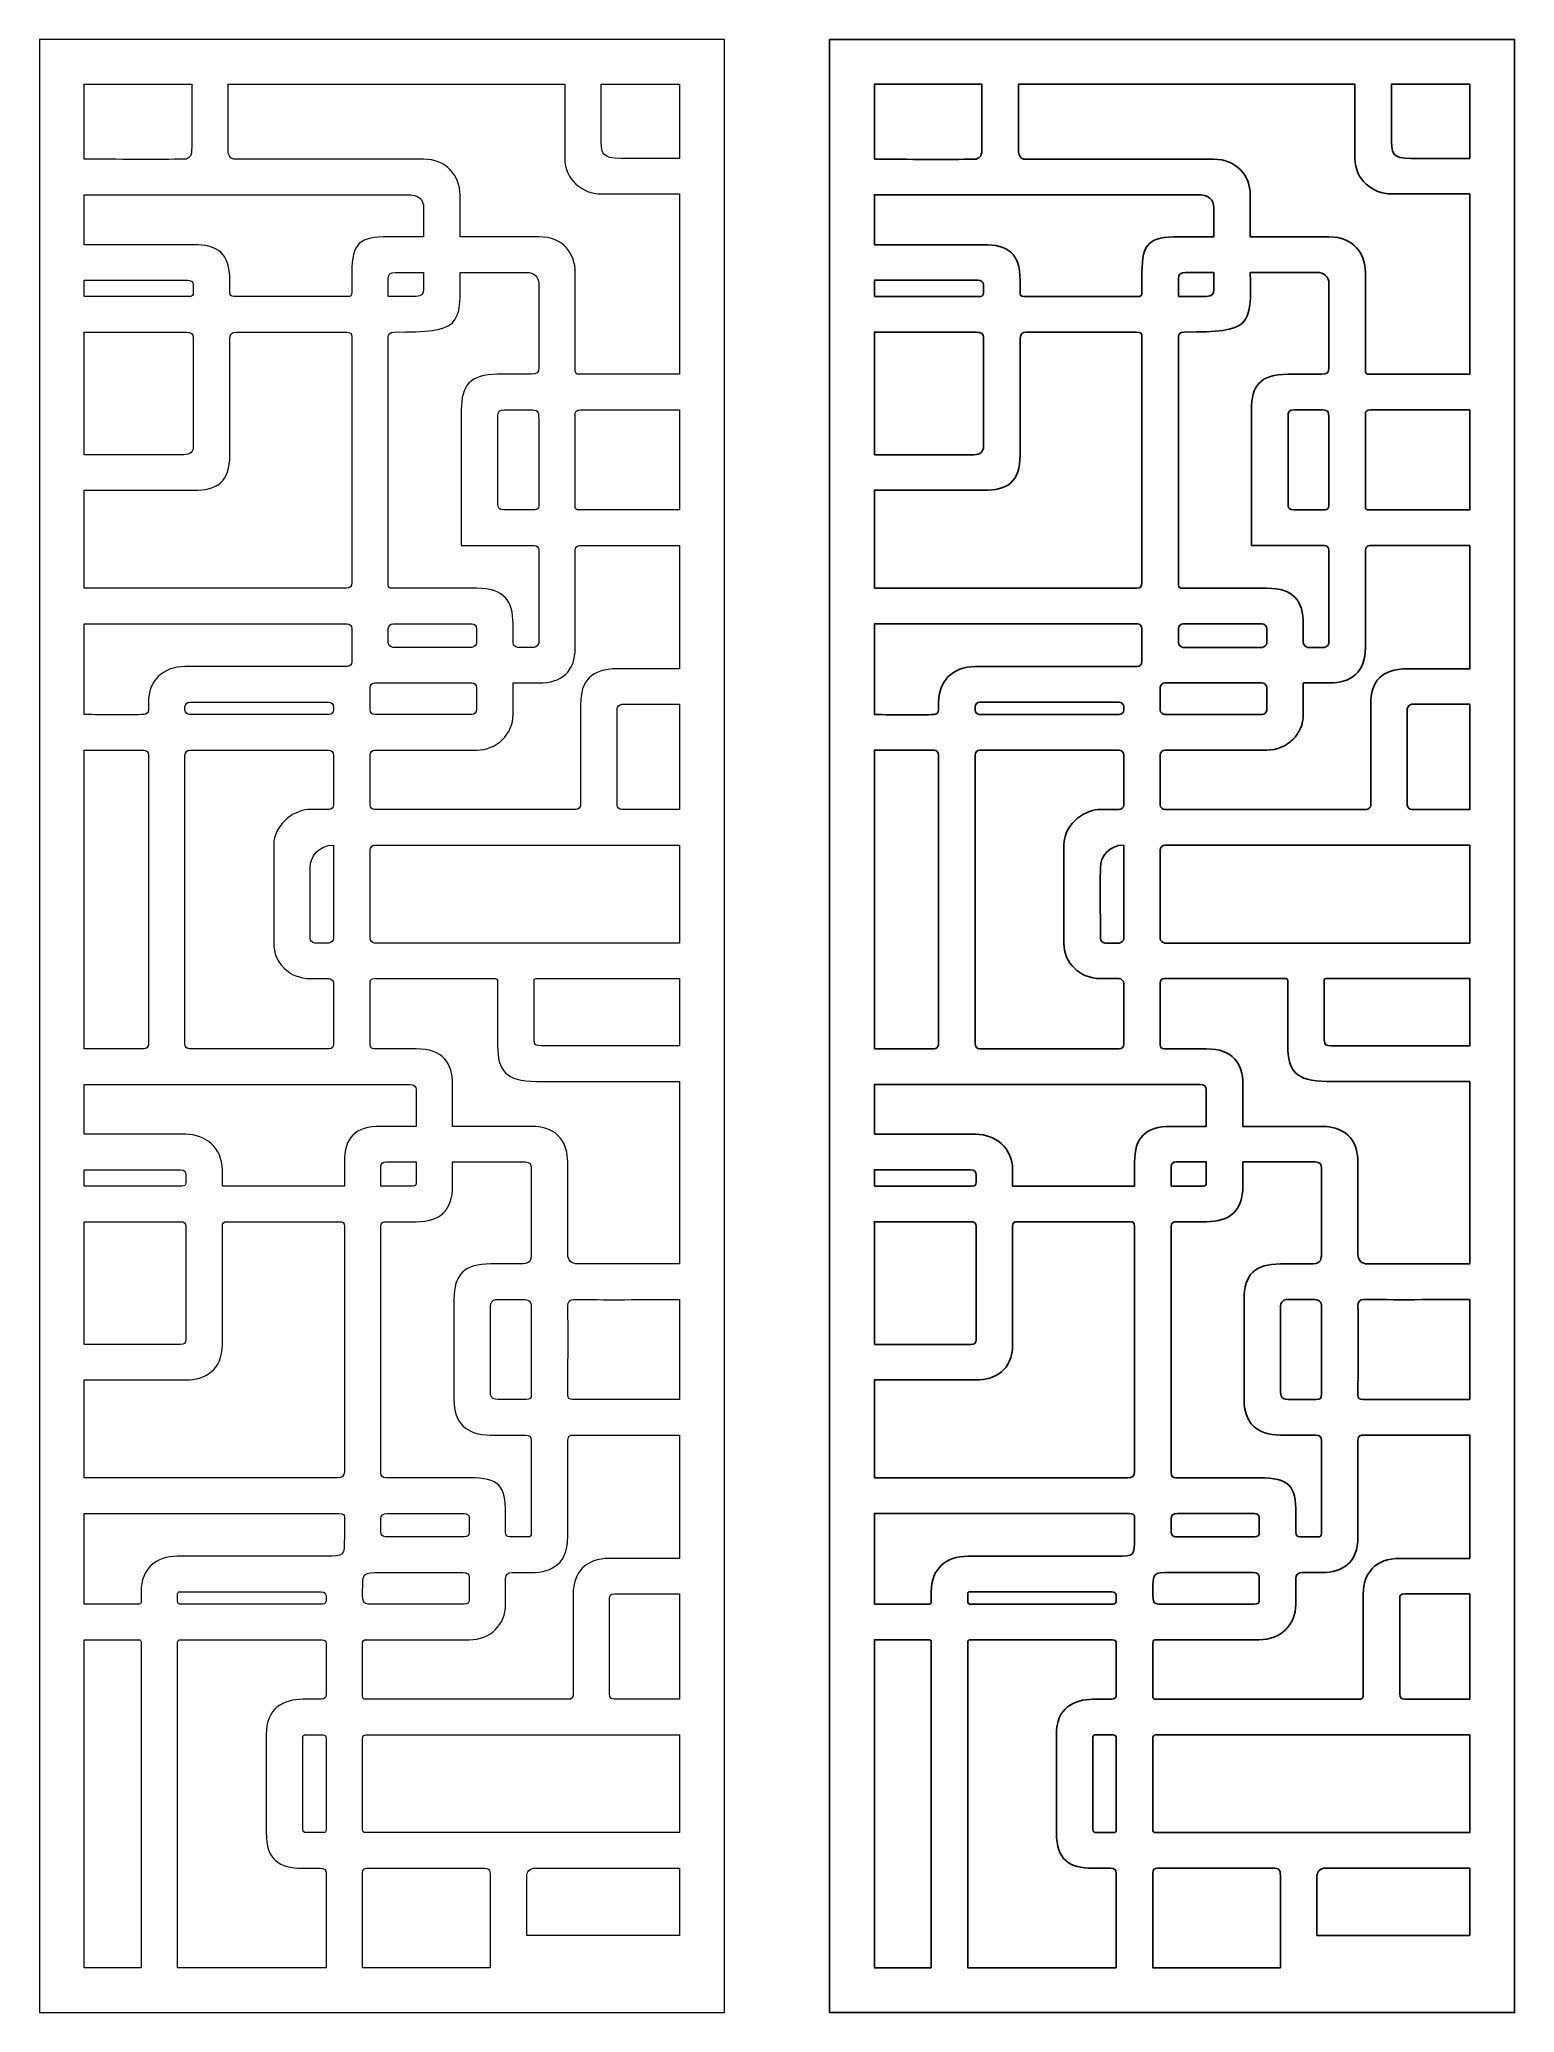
# Model space of a CAD drawing. Header units: centimetres. Extents: x -9.6 to 9.5, y -13.1 to 12.3.
import ezdxf

# ---------------------------------------------------------------- set-up
doc = ezdxf.new("R2010")
doc.units = ezdxf.units.CM
doc.header["$MEASUREMENT"] = 0
doc.layers.add('layer 1', color=7, linetype='Continuous')

msp = doc.modelspace()

# ---------------------------------------------------------------- linework, layer by layer
at = {"layer": 'layer 1', "color": 177, "lineweight": 20}
for points, knots in [([(-9.55291, 12.33479), (-9.55291, 12.33479), (-0.70941, 12.33479), (-0.70941, 12.33479), (-0.70941, 12.33479), (-0.70941, 12.33479), (-0.70941, -13.14289), (-0.70941, -13.14289), (-0.70941, -13.14289), (-0.70941, -13.14289), (-9.55291, -13.14289), (-9.55291, -13.14289), (-9.55291, -13.14289), (-9.55291, -13.14289), (-9.55291, 12.33479), (-9.55291, 12.33479)], [0, 0, 0, 0, 0.2, 0.2, 0.2, 0.2, 0.4, 0.4, 0.4, 0.4, 0.6, 0.6, 0.6, 0.6, 1, 1, 1, 1]), ([(-8.97387, 10.78799), (-8.58936, 10.78727), (-7.99458, 10.78461), (-7.67938, 10.78815), (-7.67938, 10.78815), (-7.62549, 10.78876), (-7.58861, 10.82922), (-7.58789, 10.90179), (-7.58789, 10.90179), (-7.58537, 11.15673), (-7.58669, 11.47196), (-7.58746, 11.75575), (-7.58746, 11.75575), (-7.58746, 11.75575), (-8.97387, 11.75575), (-8.97387, 11.75575), (-8.97387, 11.75575), (-8.97387, 11.75575), (-8.97387, 10.78799), (-8.97387, 10.78799)], [0, 0, 0, 0, 0.16666667, 0.16666667, 0.16666667, 0.16666667, 0.33333333, 0.33333333, 0.33333333, 0.33333333, 0.5, 0.5, 0.5, 0.5, 0.66666667, 0.66666667, 0.66666667, 0.66666667, 1, 1, 1, 1]), ([(-7.11645, 11.75575), (-7.11645, 11.75575), (-7.11645, 10.91053), (-7.11645, 10.91053), (-7.11645, 10.91053), (-7.11645, 10.83622), (-7.0848, 10.78815), (-7.0286, 10.78815), (-7.0286, 10.78815), (-6.21677, 10.78815), (-5.40494, 10.78815), (-4.59311, 10.78815), (-4.59311, 10.78815), (-4.30159, 10.78787), (-4.12167, 10.57527), (-4.12167, 10.32927), (-4.12167, 10.32927), (-4.12167, 10.14822), (-4.12167, 9.96718), (-4.12167, 9.78613), (-4.12167, 9.78613), (-3.78336, 9.78613), (-3.44505, 9.78613), (-3.10674, 9.78613), (-3.10674, 9.78613), (-2.77958, 9.78613), (-2.6353, 9.56224), (-2.6353, 9.32724), (-2.6353, 9.32724), (-2.6353, 8.90555), (-2.6353, 8.48385), (-2.6353, 8.06216), (-2.6353, 8.06216), (-2.6353, 8.02636), (-2.61731, 8.01073), (-2.58823, 8.01073), (-2.58823, 8.01073), (-2.58823, 8.01073), (-1.28845, 8.01073), (-1.28845, 8.01073), (-1.28845, 8.01073), (-1.28845, 8.01073), (-1.28845, 10.34042), (-1.28845, 10.34042), (-1.28845, 10.34042), (-1.28845, 10.34042), (-2.29858, 10.34042), (-2.29858, 10.34042), (-2.29858, 10.34042), (-2.54484, 10.34042), (-2.77002, 10.52498), (-2.77002, 10.79931), (-2.77002, 10.79931), (-2.77002, 10.79931), (-2.77002, 11.75575), (-2.77002, 11.75575), (-2.77002, 11.75575), (-2.77002, 11.75575), (-7.11645, 11.75575), (-7.11645, 11.75575)], [0, 0, 0, 0, 0.0625, 0.0625, 0.0625, 0.0625, 0.125, 0.125, 0.125, 0.125, 0.1875, 0.1875, 0.1875, 0.1875, 0.25, 0.25, 0.25, 0.25, 0.3125, 0.3125, 0.3125, 0.3125, 0.375, 0.375, 0.375, 0.375, 0.4375, 0.4375, 0.4375, 0.4375, 0.5, 0.5, 0.5, 0.5, 0.5625, 0.5625, 0.5625, 0.5625, 0.625, 0.625, 0.625, 0.625, 0.6875, 0.6875, 0.6875, 0.6875, 0.75, 0.75, 0.75, 0.75, 0.8125, 0.8125, 0.8125, 0.8125, 0.875, 0.875, 0.875, 0.875, 1, 1, 1, 1]), ([(-2.04207, 10.79931), (-2.04207, 10.79931), (-1.28845, 10.79931), (-1.28845, 10.79931), (-1.28845, 10.79931), (-1.28845, 10.79931), (-1.28845, 11.75575), (-1.28845, 11.75575), (-1.28845, 11.75575), (-1.28845, 11.75575), (-2.29858, 11.75575), (-2.29858, 11.75575), (-2.29858, 11.75575), (-2.29858, 11.75575), (-2.29858, 11.08974), (-2.29858, 11.08974), (-2.29858, 11.08974), (-2.29858, 10.85828), (-2.30182, 10.79931), (-2.04207, 10.79931)], [0, 0, 0, 0, 0.16666667, 0.16666667, 0.16666667, 0.16666667, 0.33333333, 0.33333333, 0.33333333, 0.33333333, 0.5, 0.5, 0.5, 0.5, 0.66666667, 0.66666667, 0.66666667, 0.66666667, 1, 1, 1, 1]), ([(-8.97387, 9.68473), (-8.97387, 9.68473), (-7.56645, 9.68473), (-7.56645, 9.68473), (-7.56645, 9.68473), (-7.24906, 9.68473), (-7.09501, 9.5757), (-7.09501, 9.22585), (-7.09501, 9.22585), (-7.09501, 9.17318), (-7.09501, 9.12051), (-7.09501, 9.06784), (-7.09501, 9.06784), (-7.09501, 9.0296), (-7.07914, 9.01517), (-7.03989, 9.01517), (-7.03989, 9.01517), (-6.55299, 9.01517), (-6.0661, 9.01517), (-5.5792, 9.01517), (-5.5792, 9.01517), (-5.53448, 9.01517), (-5.51982, 9.02728), (-5.51982, 9.06637), (-5.51982, 9.06637), (-5.51982, 9.15333), (-5.51982, 9.24029), (-5.51982, 9.32724), (-5.51982, 9.32724), (-5.51982, 9.70703), (-5.42079, 9.78613), (-5.04838, 9.78613), (-5.04838, 9.78613), (-4.89663, 9.78613), (-4.74487, 9.78613), (-4.59311, 9.78613), (-4.59311, 9.78613), (-4.59311, 9.9106), (-4.59311, 10.03507), (-4.59311, 10.15954), (-4.59311, 10.15954), (-4.59311, 10.27123), (-4.65507, 10.32927), (-4.80996, 10.32927), (-4.80996, 10.32927), (-4.80996, 10.32927), (-8.97387, 10.32927), (-8.97387, 10.32927), (-8.97387, 10.32927), (-8.97387, 10.32927), (-8.97387, 9.68473), (-8.97387, 9.68473)], [0, 0, 0, 0, 0.07142857, 0.07142857, 0.07142857, 0.07142857, 0.14285714, 0.14285714, 0.14285714, 0.14285714, 0.21428571, 0.21428571, 0.21428571, 0.21428571, 0.28571429, 0.28571429, 0.28571429, 0.28571429, 0.35714286, 0.35714286, 0.35714286, 0.35714286, 0.42857143, 0.42857143, 0.42857143, 0.42857143, 0.5, 0.5, 0.5, 0.5, 0.57142857, 0.57142857, 0.57142857, 0.57142857, 0.64285714, 0.64285714, 0.64285714, 0.64285714, 0.71428571, 0.71428571, 0.71428571, 0.71428571, 0.78571429, 0.78571429, 0.78571429, 0.78571429, 0.85714286, 0.85714286, 0.85714286, 0.85714286, 1, 1, 1, 1]), ([(-8.97387, 9.01517), (-8.97387, 9.01517), (-7.60462, 9.01517), (-7.60462, 9.01517), (-7.60462, 9.01517), (-7.58292, 9.01517), (-7.56645, 9.03168), (-7.56645, 9.05776), (-7.56645, 9.05776), (-7.56645, 9.09404), (-7.56645, 9.13032), (-7.56645, 9.1666), (-7.56645, 9.1666), (-7.56645, 9.20345), (-7.59468, 9.22585), (-7.63945, 9.22585), (-7.63945, 9.22585), (-7.63945, 9.22585), (-8.97387, 9.22585), (-8.97387, 9.22585), (-8.97387, 9.22585), (-8.97387, 9.22585), (-8.97387, 9.01517), (-8.97387, 9.01517)], [0, 0, 0, 0, 0.14285714, 0.14285714, 0.14285714, 0.14285714, 0.28571429, 0.28571429, 0.28571429, 0.28571429, 0.42857143, 0.42857143, 0.42857143, 0.42857143, 0.57142857, 0.57142857, 0.57142857, 0.57142857, 0.71428571, 0.71428571, 0.71428571, 0.71428571, 1, 1, 1, 1]), ([(-3.10674, 4.54521), (-3.10674, 4.9441), (-3.10674, 5.34298), (-3.10674, 5.74186), (-3.10674, 5.74186), (-3.10674, 5.77203), (-3.12872, 5.80176), (-3.16635, 5.80176), (-3.16635, 5.80176), (-3.32234, 5.80176), (-3.47833, 5.80176), (-3.63433, 5.80176), (-3.63433, 5.80176), (-3.79147, 5.80176), (-3.94862, 5.80176), (-4.10577, 5.80176), (-4.10577, 5.80176), (-4.10577, 5.95472), (-4.10577, 6.10768), (-4.10577, 6.26064), (-4.10577, 6.26064), (-4.10577, 6.69104), (-4.10577, 7.12145), (-4.10577, 7.55185), (-4.10577, 7.55185), (-4.10577, 7.86274), (-4.00095, 8.01073), (-3.63433, 8.01073), (-3.63433, 8.01073), (-3.49006, 8.01073), (-3.3458, 8.01073), (-3.20154, 8.01073), (-3.20154, 8.01073), (-3.12719, 8.01073), (-3.10674, 8.03401), (-3.10674, 8.09914), (-3.10674, 8.09914), (-3.10674, 8.46051), (-3.10674, 8.82188), (-3.10674, 9.18325), (-3.10674, 9.18325), (-3.10674, 9.2642), (-3.16454, 9.32724), (-3.26532, 9.32724), (-3.26532, 9.32724), (-3.55077, 9.32724), (-3.83622, 9.32724), (-4.12167, 9.32724), (-4.12167, 9.32724), (-4.10592, 8.62031), (-4.11337, 8.55902), (-4.97743, 8.55639), (-4.97743, 8.55639), (-5.02447, 8.55625), (-5.04838, 8.53336), (-5.04838, 8.49416), (-5.04838, 8.49416), (-5.04838, 7.42589), (-5.04838, 6.35763), (-5.04838, 5.28936), (-5.04838, 5.28936), (-5.04838, 5.26393), (-5.0285, 5.24777), (-5.00631, 5.24777), (-5.00631, 5.24777), (-4.64045, 5.24777), (-4.27458, 5.24777), (-3.90871, 5.24777), (-3.90871, 5.24777), (-3.55653, 5.24777), (-3.43728, 5.08389), (-3.43728, 4.78889), (-3.43728, 4.78889), (-3.43728, 4.70826), (-3.43728, 4.62764), (-3.43728, 4.54702), (-3.43728, 4.54702), (-3.43728, 4.5152), (-3.40744, 4.48536), (-3.38047, 4.48536), (-3.38047, 4.48536), (-3.30918, 4.48536), (-3.2379, 4.48536), (-3.16662, 4.48536), (-3.16662, 4.48536), (-3.13657, 4.48536), (-3.10674, 4.5152), (-3.10674, 4.54521)], [0, 0, 0, 0, 0.04347826, 0.04347826, 0.04347826, 0.04347826, 0.08695652, 0.08695652, 0.08695652, 0.08695652, 0.13043478, 0.13043478, 0.13043478, 0.13043478, 0.17391304, 0.17391304, 0.17391304, 0.17391304, 0.2173913, 0.2173913, 0.2173913, 0.2173913, 0.26086957, 0.26086957, 0.26086957, 0.26086957, 0.30434783, 0.30434783, 0.30434783, 0.30434783, 0.34782609, 0.34782609, 0.34782609, 0.34782609, 0.39130435, 0.39130435, 0.39130435, 0.39130435, 0.43478261, 0.43478261, 0.43478261, 0.43478261, 0.47826087, 0.47826087, 0.47826087, 0.47826087, 0.52173913, 0.52173913, 0.52173913, 0.52173913, 0.56521739, 0.56521739, 0.56521739, 0.56521739, 0.60869565, 0.60869565, 0.60869565, 0.60869565, 0.65217391, 0.65217391, 0.65217391, 0.65217391, 0.69565217, 0.69565217, 0.69565217, 0.69565217, 0.73913043, 0.73913043, 0.73913043, 0.73913043, 0.7826087, 0.7826087, 0.7826087, 0.7826087, 0.82608696, 0.82608696, 0.82608696, 0.82608696, 0.86956522, 0.86956522, 0.86956522, 0.86956522, 0.91304348, 0.91304348, 0.91304348, 0.91304348, 1, 1, 1, 1]), ([(-5.04838, 9.01517), (-4.92864, 9.01517), (-4.80889, 9.01517), (-4.68914, 9.01517), (-4.68914, 9.01517), (-4.60986, 9.01517), (-4.59311, 9.06097), (-4.59311, 9.1005), (-4.59311, 9.1005), (-4.59311, 9.17608), (-4.59311, 9.25166), (-4.59311, 9.32724), (-4.59311, 9.32724), (-4.71404, 9.32724), (-4.83497, 9.32724), (-4.95591, 9.32724), (-4.95591, 9.32724), (-5.02184, 9.32724), (-5.04838, 9.30223), (-5.04838, 9.24923), (-5.04838, 9.24923), (-5.04838, 9.17121), (-5.04838, 9.09319), (-5.04838, 9.01517)], [0, 0, 0, 0, 0.14285714, 0.14285714, 0.14285714, 0.14285714, 0.28571429, 0.28571429, 0.28571429, 0.28571429, 0.42857143, 0.42857143, 0.42857143, 0.42857143, 0.57142857, 0.57142857, 0.57142857, 0.57142857, 0.71428571, 0.71428571, 0.71428571, 0.71428571, 1, 1, 1, 1]), ([(-8.97387, 5.24777), (-8.97387, 5.24777), (-5.58634, 5.24777), (-5.58634, 5.24777), (-5.58634, 5.24777), (-5.54292, 5.24777), (-5.51982, 5.27364), (-5.51982, 5.31783), (-5.51982, 5.31783), (-5.51982, 6.37676), (-5.51982, 7.4357), (-5.51982, 8.49463), (-5.51982, 8.49463), (-5.51982, 8.53983), (-5.53922, 8.55629), (-5.58989, 8.55629), (-5.58989, 8.55629), (-6.06476, 8.55629), (-6.53963, 8.55629), (-7.0145, 8.55629), (-7.0145, 8.55629), (-7.07104, 8.55629), (-7.09501, 8.52078), (-7.09501, 8.46965), (-7.09501, 8.46965), (-7.09501, 7.97043), (-7.09501, 7.47121), (-7.09501, 6.97199), (-7.09501, 6.97199), (-7.09501, 6.61786), (-7.25343, 6.51311), (-7.56645, 6.51311), (-7.56645, 6.51311), (-7.56645, 6.51311), (-8.97387, 6.51311), (-8.97387, 6.51311), (-8.97387, 6.51311), (-8.97387, 6.51311), (-8.97387, 5.24777), (-8.97387, 5.24777)], [0, 0, 0, 0, 0.09090909, 0.09090909, 0.09090909, 0.09090909, 0.18181818, 0.18181818, 0.18181818, 0.18181818, 0.27272727, 0.27272727, 0.27272727, 0.27272727, 0.36363636, 0.36363636, 0.36363636, 0.36363636, 0.45454545, 0.45454545, 0.45454545, 0.45454545, 0.54545455, 0.54545455, 0.54545455, 0.54545455, 0.63636364, 0.63636364, 0.63636364, 0.63636364, 0.72727273, 0.72727273, 0.72727273, 0.72727273, 0.81818182, 0.81818182, 0.81818182, 0.81818182, 1, 1, 1, 1]), ([(-8.97387, 6.97199), (-8.97387, 6.97199), (-7.6904, 6.97199), (-7.6904, 6.97199), (-7.6904, 6.97199), (-7.60205, 6.97199), (-7.56645, 7.01912), (-7.56645, 7.07845), (-7.56645, 7.07845), (-7.56645, 7.54763), (-7.56645, 8.01682), (-7.56645, 8.486), (-7.56645, 8.486), (-7.56645, 8.53107), (-7.597, 8.55629), (-7.65671, 8.55629), (-7.65671, 8.55629), (-7.65671, 8.55629), (-8.97387, 8.55629), (-8.97387, 8.55629), (-8.97387, 8.55629), (-8.97387, 8.55629), (-8.97387, 6.97199), (-8.97387, 6.97199)], [0, 0, 0, 0, 0.14285714, 0.14285714, 0.14285714, 0.14285714, 0.28571429, 0.28571429, 0.28571429, 0.28571429, 0.42857143, 0.42857143, 0.42857143, 0.42857143, 0.57142857, 0.57142857, 0.57142857, 0.57142857, 0.71428571, 0.71428571, 0.71428571, 0.71428571, 1, 1, 1, 1]), ([(-3.56013, 6.26064), (-3.42553, 6.26064), (-3.29093, 6.26064), (-3.15633, 6.26064), (-3.15633, 6.26064), (-3.1265, 6.26064), (-3.10674, 6.27892), (-3.10674, 6.31246), (-3.10674, 6.31246), (-3.10674, 6.68726), (-3.10674, 7.06206), (-3.10674, 7.43685), (-3.10674, 7.43685), (-3.10674, 7.54368), (-3.11932, 7.55221), (-3.22215, 7.55185), (-3.22215, 7.55185), (-3.33163, 7.55146), (-3.44112, 7.5518), (-3.5506, 7.5518), (-3.5506, 7.5518), (-3.6169, 7.5518), (-3.63433, 7.5298), (-3.63433, 7.47552), (-3.63433, 7.47552), (-3.63433, 7.09587), (-3.63433, 6.71622), (-3.63433, 6.33657), (-3.63433, 6.33657), (-3.63433, 6.28441), (-3.61453, 6.26064), (-3.56013, 6.26064)], [0, 0, 0, 0, 0.11111111, 0.11111111, 0.11111111, 0.11111111, 0.22222222, 0.22222222, 0.22222222, 0.22222222, 0.33333333, 0.33333333, 0.33333333, 0.33333333, 0.44444444, 0.44444444, 0.44444444, 0.44444444, 0.55555556, 0.55555556, 0.55555556, 0.55555556, 0.66666667, 0.66666667, 0.66666667, 0.66666667, 0.77777778, 0.77777778, 0.77777778, 0.77777778, 1, 1, 1, 1]), ([(-1.28845, 7.55185), (-1.28845, 7.55185), (-2.56858, 7.55185), (-2.56858, 7.55185), (-2.56858, 7.55185), (-2.61744, 7.55185), (-2.6353, 7.52761), (-2.6353, 7.50141), (-2.6353, 7.50141), (-2.6353, 7.0982), (-2.6353, 6.69498), (-2.6353, 6.29177), (-2.6353, 6.29177), (-2.6353, 6.26914), (-2.61563, 6.26064), (-2.59975, 6.26064), (-2.59975, 6.26064), (-2.59975, 6.26064), (-1.28845, 6.26064), (-1.28845, 6.26064), (-1.28845, 6.26064), (-1.28845, 6.26064), (-1.28845, 7.55185), (-1.28845, 7.55185)], [0, 0, 0, 0, 0.14285714, 0.14285714, 0.14285714, 0.14285714, 0.28571429, 0.28571429, 0.28571429, 0.28571429, 0.42857143, 0.42857143, 0.42857143, 0.42857143, 0.57142857, 0.57142857, 0.57142857, 0.57142857, 0.71428571, 0.71428571, 0.71428571, 0.71428571, 1, 1, 1, 1]), ([(-1.28845, 5.80176), (-1.28845, 5.80176), (-2.57554, 5.80176), (-2.57554, 5.80176), (-2.57554, 5.80176), (-2.60547, 5.80176), (-2.6353, 5.77192), (-2.6353, 5.74222), (-2.6353, 5.74222), (-2.6353, 5.32327), (-2.6353, 4.90432), (-2.6353, 4.48536), (-2.6353, 4.48536), (-2.6353, 4.16011), (-2.81388, 4.02648), (-3.10674, 4.02648), (-3.10674, 4.02648), (-3.21692, 4.02648), (-3.3271, 4.02648), (-3.43728, 4.02648), (-3.43728, 4.02648), (-3.43728, 3.88986), (-3.43728, 3.75323), (-3.43728, 3.61661), (-3.43728, 3.61661), (-3.43728, 3.36933), (-3.64199, 3.15773), (-3.90871, 3.15773), (-3.90871, 3.15773), (-4.3473, 3.15773), (-4.78589, 3.15773), (-5.22447, 3.15773), (-5.22447, 3.15773), (-5.25413, 3.15773), (-5.28397, 3.1279), (-5.28397, 3.09773), (-5.28397, 3.09773), (-5.28397, 2.882), (-5.28397, 2.66627), (-5.28397, 2.45055), (-5.28397, 2.45055), (-5.28397, 2.41954), (-5.25413, 2.3897), (-5.22554, 2.3897), (-5.22554, 2.3897), (-4.35888, 2.3897), (-3.49223, 2.3897), (-2.62557, 2.3897), (-2.62557, 2.3897), (-2.59563, 2.3897), (-2.5658, 2.41954), (-2.5658, 2.44847), (-2.5658, 2.44847), (-2.5658, 2.88222), (-2.5658, 3.31597), (-2.5658, 3.74973), (-2.5658, 3.74973), (-2.5658, 4.0489), (-2.42772, 4.20861), (-2.09436, 4.20861), (-2.09436, 4.20861), (-2.09436, 4.20861), (-1.28845, 4.20861), (-1.28845, 4.20861), (-1.28845, 4.20861), (-1.28845, 4.20861), (-1.28845, 5.80176), (-1.28845, 5.80176)], [0, 0, 0, 0, 0.05555556, 0.05555556, 0.05555556, 0.05555556, 0.11111111, 0.11111111, 0.11111111, 0.11111111, 0.16666667, 0.16666667, 0.16666667, 0.16666667, 0.22222222, 0.22222222, 0.22222222, 0.22222222, 0.27777778, 0.27777778, 0.27777778, 0.27777778, 0.33333333, 0.33333333, 0.33333333, 0.33333333, 0.38888889, 0.38888889, 0.38888889, 0.38888889, 0.44444444, 0.44444444, 0.44444444, 0.44444444, 0.5, 0.5, 0.5, 0.5, 0.55555556, 0.55555556, 0.55555556, 0.55555556, 0.61111111, 0.61111111, 0.61111111, 0.61111111, 0.66666667, 0.66666667, 0.66666667, 0.66666667, 0.72222222, 0.72222222, 0.72222222, 0.72222222, 0.77777778, 0.77777778, 0.77777778, 0.77777778, 0.83333333, 0.83333333, 0.83333333, 0.83333333, 0.88888889, 0.88888889, 0.88888889, 0.88888889, 1, 1, 1, 1]), ([(-8.97387, 3.61629), (-8.73234, 3.61587), (-8.37496, 3.6153), (-8.20536, 3.61642), (-8.20536, 3.61642), (-8.17548, 3.61661), (-8.14564, 3.64645), (-8.14564, 3.67703), (-8.14564, 3.67703), (-8.14564, 3.7106), (-8.14564, 3.74417), (-8.14564, 3.77774), (-8.14564, 3.77774), (-8.14564, 4.04505), (-7.97002, 4.23662), (-7.67421, 4.23662), (-7.67421, 4.23662), (-7.03461, 4.23662), (-6.39501, 4.23662), (-5.75541, 4.23662), (-5.75541, 4.23662), (-5.69667, 4.23662), (-5.63794, 4.23662), (-5.5792, 4.23662), (-5.5792, 4.23662), (-5.54966, 4.23662), (-5.51982, 4.26645), (-5.51982, 4.29651), (-5.51982, 4.29651), (-5.51982, 4.35946), (-5.51982, 4.42241), (-5.51982, 4.48536), (-5.51982, 4.48536), (-5.51982, 4.56659), (-5.51982, 4.64782), (-5.51982, 4.72905), (-5.51982, 4.72905), (-5.51982, 4.75905), (-5.54966, 4.78889), (-5.57927, 4.78889), (-5.57927, 4.78889), (-5.57927, 4.78889), (-8.97387, 4.78889), (-8.97387, 4.78889), (-8.97387, 4.78889), (-8.97387, 4.78889), (-8.97387, 3.61629), (-8.97387, 3.61629)], [0, 0, 0, 0, 0.07692308, 0.07692308, 0.07692308, 0.07692308, 0.15384615, 0.15384615, 0.15384615, 0.15384615, 0.23076923, 0.23076923, 0.23076923, 0.23076923, 0.30769231, 0.30769231, 0.30769231, 0.30769231, 0.38461538, 0.38461538, 0.38461538, 0.38461538, 0.46153846, 0.46153846, 0.46153846, 0.46153846, 0.53846154, 0.53846154, 0.53846154, 0.53846154, 0.61538462, 0.61538462, 0.61538462, 0.61538462, 0.69230769, 0.69230769, 0.69230769, 0.69230769, 0.76923077, 0.76923077, 0.76923077, 0.76923077, 0.84615385, 0.84615385, 0.84615385, 0.84615385, 1, 1, 1, 1]), ([(-4.98931, 4.48536), (-4.64895, 4.48536), (-4.30859, 4.48536), (-3.96822, 4.48536), (-3.96822, 4.48536), (-3.93855, 4.48536), (-3.90871, 4.5152), (-3.90871, 4.54465), (-3.90871, 4.54465), (-3.90871, 4.60571), (-3.90871, 4.66677), (-3.90871, 4.72783), (-3.90871, 4.72783), (-3.90871, 4.75905), (-3.93855, 4.78889), (-3.97104, 4.78889), (-3.97104, 4.78889), (-4.31052, 4.78889), (-4.64999, 4.78889), (-4.98947, 4.78889), (-4.98947, 4.78889), (-5.01855, 4.78889), (-5.04838, 4.75905), (-5.04838, 4.7296), (-5.04838, 4.7296), (-5.04838, 4.66854), (-5.04838, 4.60748), (-5.04838, 4.54642), (-5.04838, 4.54642), (-5.04838, 4.5152), (-5.01855, 4.48536), (-4.98931, 4.48536)], [0, 0, 0, 0, 0.11111111, 0.11111111, 0.11111111, 0.11111111, 0.22222222, 0.22222222, 0.22222222, 0.22222222, 0.33333333, 0.33333333, 0.33333333, 0.33333333, 0.44444444, 0.44444444, 0.44444444, 0.44444444, 0.55555556, 0.55555556, 0.55555556, 0.55555556, 0.66666667, 0.66666667, 0.66666667, 0.66666667, 0.77777778, 0.77777778, 0.77777778, 0.77777778, 1, 1, 1, 1]), ([(-3.96895, 4.02648), (-4.32876, 4.02648), (-4.68857, 4.02648), (-5.04838, 4.02648), (-5.04838, 4.02648), (-5.10728, 4.02648), (-5.16618, 4.02648), (-5.22507, 4.02648), (-5.22507, 4.02648), (-5.25413, 4.02648), (-5.28397, 3.99665), (-5.28397, 3.96818), (-5.28397, 3.96818), (-5.28397, 3.9047), (-5.28397, 3.84122), (-5.28397, 3.77774), (-5.28397, 3.77774), (-5.28397, 3.74417), (-5.28397, 3.7106), (-5.28397, 3.67703), (-5.28397, 3.67703), (-5.28397, 3.64645), (-5.25413, 3.61661), (-5.22444, 3.61661), (-5.22444, 3.61661), (-4.80581, 3.61661), (-4.38718, 3.61661), (-3.96854, 3.61661), (-3.96854, 3.61661), (-3.93855, 3.61661), (-3.90871, 3.64645), (-3.90871, 3.67745), (-3.90871, 3.67745), (-3.90871, 3.7738), (-3.90871, 3.87015), (-3.90871, 3.96649), (-3.90871, 3.96649), (-3.90871, 3.99665), (-3.93855, 4.02648), (-3.96895, 4.02648)], [0, 0, 0, 0, 0.09090909, 0.09090909, 0.09090909, 0.09090909, 0.18181818, 0.18181818, 0.18181818, 0.18181818, 0.27272727, 0.27272727, 0.27272727, 0.27272727, 0.36363636, 0.36363636, 0.36363636, 0.36363636, 0.45454545, 0.45454545, 0.45454545, 0.45454545, 0.54545455, 0.54545455, 0.54545455, 0.54545455, 0.63636364, 0.63636364, 0.63636364, 0.63636364, 0.72727273, 0.72727273, 0.72727273, 0.72727273, 0.81818182, 0.81818182, 0.81818182, 0.81818182, 1, 1, 1, 1]), ([(-5.75541, 3.67655), (-5.75541, 3.69025), (-5.75541, 3.70395), (-5.75541, 3.71765), (-5.75541, 3.71765), (-5.75541, 3.7479), (-5.78524, 3.77774), (-5.81537, 3.77774), (-5.81537, 3.77774), (-6.41502, 3.77774), (-7.01468, 3.77774), (-7.61434, 3.77774), (-7.61434, 3.77774), (-7.64437, 3.77774), (-7.67421, 3.7479), (-7.67421, 3.71857), (-7.67421, 3.71857), (-7.67421, 3.70424), (-7.67421, 3.6899), (-7.67421, 3.67556), (-7.67421, 3.67556), (-7.67421, 3.64645), (-7.64437, 3.61661), (-7.61452, 3.61661), (-7.61452, 3.61661), (-7.0148, 3.61661), (-6.41508, 3.61661), (-5.81537, 3.61661), (-5.81537, 3.61661), (-5.78111, 3.61661), (-5.75541, 3.64692), (-5.75541, 3.67655)], [0, 0, 0, 0, 0.11111111, 0.11111111, 0.11111111, 0.11111111, 0.22222222, 0.22222222, 0.22222222, 0.22222222, 0.33333333, 0.33333333, 0.33333333, 0.33333333, 0.44444444, 0.44444444, 0.44444444, 0.44444444, 0.55555556, 0.55555556, 0.55555556, 0.55555556, 0.66666667, 0.66666667, 0.66666667, 0.66666667, 0.77777778, 0.77777778, 0.77777778, 0.77777778, 1, 1, 1, 1]), ([(-1.28845, 3.74973), (-1.28845, 3.74973), (-2.03475, 3.74973), (-2.03475, 3.74973), (-2.03475, 3.74973), (-2.06453, 3.74973), (-2.09436, 3.71989), (-2.09436, 3.68996), (-2.09436, 3.68996), (-2.09436, 3.27636), (-2.09436, 2.86275), (-2.09436, 2.44914), (-2.09436, 2.44914), (-2.09436, 2.41954), (-2.06453, 2.3897), (-2.03471, 2.3897), (-2.03471, 2.3897), (-2.03471, 2.3897), (-1.28845, 2.3897), (-1.28845, 2.3897), (-1.28845, 2.3897), (-1.28845, 2.3897), (-1.28845, 3.74973), (-1.28845, 3.74973)], [0, 0, 0, 0, 0.14285714, 0.14285714, 0.14285714, 0.14285714, 0.28571429, 0.28571429, 0.28571429, 0.28571429, 0.42857143, 0.42857143, 0.42857143, 0.42857143, 0.57142857, 0.57142857, 0.57142857, 0.57142857, 0.71428571, 0.71428571, 0.71428571, 0.71428571, 1, 1, 1, 1]), ([(-8.97387, -0.69893), (-8.97387, -0.69893), (-8.20507, -0.69893), (-8.20507, -0.69893), (-8.20507, -0.69893), (-8.17135, -0.69893), (-8.14564, -0.6691), (-8.14564, -0.6396), (-8.14564, -0.6396), (-8.14564, 0.6063), (-8.14564, 1.8522), (-8.14564, 3.09809), (-8.14564, 3.09809), (-8.14564, 3.1279), (-8.17548, 3.15773), (-8.20426, 3.15773), (-8.20426, 3.15773), (-8.20426, 3.15773), (-8.97387, 3.15773), (-8.97387, 3.15773), (-8.97387, 3.15773), (-8.97387, 3.15773), (-8.97387, -0.69893), (-8.97387, -0.69893)], [0, 0, 0, 0, 0.14285714, 0.14285714, 0.14285714, 0.14285714, 0.28571429, 0.28571429, 0.28571429, 0.28571429, 0.42857143, 0.42857143, 0.42857143, 0.42857143, 0.57142857, 0.57142857, 0.57142857, 0.57142857, 0.71428571, 0.71428571, 0.71428571, 0.71428571, 1, 1, 1, 1]), ([(-5.75541, -0.63941), (-5.75541, -0.37711), (-5.75541, -0.1148), (-5.75541, 0.14751), (-5.75541, 0.14751), (-5.75541, 0.17888), (-5.78524, 0.20872), (-5.81671, 0.20872), (-5.81671, 0.20872), (-5.89688, 0.20872), (-5.97705, 0.20872), (-6.05722, 0.20872), (-6.05722, 0.20872), (-6.32398, 0.20872), (-6.52866, 0.4077), (-6.52866, 0.6676), (-6.52866, 0.6676), (-6.52866, 1.08867), (-6.52866, 1.50975), (-6.52866, 1.93082), (-6.52866, 1.93082), (-6.52543, 2.23273), (-6.21543, 2.40266), (-6.05722, 2.3897), (-6.05722, 2.3897), (-5.97645, 2.3897), (-5.89568, 2.3897), (-5.81491, 2.3897), (-5.81491, 2.3897), (-5.78524, 2.3897), (-5.75541, 2.41954), (-5.75541, 2.4497), (-5.75541, 2.4497), (-5.75541, 2.66591), (-5.75541, 2.88212), (-5.75541, 3.09833), (-5.75541, 3.09833), (-5.75541, 3.12789), (-5.78524, 3.15773), (-5.81588, 3.15773), (-5.81588, 3.15773), (-6.41528, 3.15773), (-7.01468, 3.15773), (-7.61408, 3.15773), (-7.61408, 3.15773), (-7.64437, 3.15773), (-7.67421, 3.12789), (-7.67421, 3.09526), (-7.67421, 3.09526), (-7.67421, 1.85029), (-7.67421, 0.60532), (-7.67421, -0.63964), (-7.67421, -0.63964), (-7.67421, -0.6691), (-7.64896, -0.69893), (-7.61424, -0.69893), (-7.61424, -0.69893), (-7.01399, -0.69893), (-6.41374, -0.69893), (-5.81349, -0.69893), (-5.81349, -0.69893), (-5.77367, -0.69893), (-5.75541, -0.67747), (-5.75541, -0.63941)], [0, 0, 0, 0, 0.05882353, 0.05882353, 0.05882353, 0.05882353, 0.11764706, 0.11764706, 0.11764706, 0.11764706, 0.17647059, 0.17647059, 0.17647059, 0.17647059, 0.23529412, 0.23529412, 0.23529412, 0.23529412, 0.29411765, 0.29411765, 0.29411765, 0.29411765, 0.35294118, 0.35294118, 0.35294118, 0.35294118, 0.41176471, 0.41176471, 0.41176471, 0.41176471, 0.47058824, 0.47058824, 0.47058824, 0.47058824, 0.52941176, 0.52941176, 0.52941176, 0.52941176, 0.58823529, 0.58823529, 0.58823529, 0.58823529, 0.64705882, 0.64705882, 0.64705882, 0.64705882, 0.70588235, 0.70588235, 0.70588235, 0.70588235, 0.76470588, 0.76470588, 0.76470588, 0.76470588, 0.82352941, 0.82352941, 0.82352941, 0.82352941, 0.88235294, 0.88235294, 0.88235294, 0.88235294, 1, 1, 1, 1]), ([(-5.99665, 0.6676), (-5.93608, 0.6676), (-5.87551, 0.6676), (-5.81494, 0.6676), (-5.81494, 0.6676), (-5.78524, 0.6676), (-5.75541, 0.69743), (-5.75541, 0.72681), (-5.75541, 0.72681), (-5.75541, 1.12815), (-5.75541, 1.52948), (-5.75541, 1.93082), (-5.75541, 1.93082), (-5.94962, 1.93318), (-6.05636, 1.77997), (-6.05722, 1.64462), (-6.05722, 1.64462), (-6.05917, 1.33924), (-6.05744, 1.03397), (-6.05724, 0.72866), (-6.05724, 0.72866), (-6.05722, 0.69743), (-6.02739, 0.6676), (-5.99665, 0.6676)], [0, 0, 0, 0, 0.14285714, 0.14285714, 0.14285714, 0.14285714, 0.28571429, 0.28571429, 0.28571429, 0.28571429, 0.42857143, 0.42857143, 0.42857143, 0.42857143, 0.57142857, 0.57142857, 0.57142857, 0.57142857, 0.71428571, 0.71428571, 0.71428571, 0.71428571, 1, 1, 1, 1]), ([(-1.28845, 1.93082), (-1.28845, 1.93082), (-5.22488, 1.93082), (-5.22488, 1.93082), (-5.22488, 1.93082), (-5.25413, 1.93082), (-5.28397, 1.90098), (-5.28397, 1.8713), (-5.28397, 1.8713), (-5.28397, 1.48887), (-5.28397, 1.10645), (-5.28397, 0.72402), (-5.28397, 0.72402), (-5.28397, 0.69743), (-5.25413, 0.6676), (-5.22582, 0.6676), (-5.22582, 0.6676), (-5.22582, 0.6676), (-1.28845, 0.6676), (-1.28845, 0.6676), (-1.28845, 0.6676), (-1.28845, 0.6676), (-1.28845, 1.93082), (-1.28845, 1.93082)], [0, 0, 0, 0, 0.14285714, 0.14285714, 0.14285714, 0.14285714, 0.28571429, 0.28571429, 0.28571429, 0.28571429, 0.42857143, 0.42857143, 0.42857143, 0.42857143, 0.57142857, 0.57142857, 0.57142857, 0.57142857, 0.71428571, 0.71428571, 0.71428571, 0.71428571, 1, 1, 1, 1]), ([(-1.28845, -1.11956), (-1.28845, -1.11956), (-3.13707, -1.11956), (-3.13707, -1.11956), (-3.13707, -1.11956), (-3.53477, -1.11956), (-3.63724, -0.97645), (-3.63724, -0.66068), (-3.63724, -0.66068), (-3.63724, -0.38118), (-3.63724, -0.10168), (-3.63724, 0.17783), (-3.63724, 0.17783), (-3.63724, 0.19512), (-3.64864, 0.20872), (-3.66693, 0.20872), (-3.66693, 0.20872), (-4.18879, 0.20872), (-4.71065, 0.20872), (-5.23251, 0.20872), (-5.23251, 0.20872), (-5.26624, 0.20872), (-5.28397, 0.18396), (-5.28397, 0.15199), (-5.28397, 0.15199), (-5.28397, -0.11392), (-5.28397, -0.37984), (-5.28397, -0.64575), (-5.28397, -0.64575), (-5.28397, -0.68088), (-5.26495, -0.69893), (-5.23285, -0.69893), (-5.23285, -0.69893), (-5.05162, -0.69893), (-4.87039, -0.69893), (-4.68915, -0.69893), (-4.68915, -0.69893), (-4.34425, -0.69893), (-4.21772, -0.88742), (-4.21772, -1.15781), (-4.21772, -1.15781), (-4.21772, -1.33886), (-4.21772, -1.51991), (-4.21772, -1.70095), (-4.21772, -1.70095), (-3.87941, -1.70095), (-3.5411, -1.70095), (-3.20279, -1.70095), (-3.20279, -1.70095), (-2.84347, -1.70095), (-2.73135, -1.92992), (-2.73135, -2.15984), (-2.73135, -2.15984), (-2.73135, -2.55643), (-2.73135, -2.95302), (-2.73135, -3.34961), (-2.73135, -3.34961), (-2.73135, -3.43099), (-2.68362, -3.47635), (-2.60334, -3.47635), (-2.60334, -3.47635), (-2.60334, -3.47635), (-1.28845, -3.47635), (-1.28845, -3.47635), (-1.28845, -3.47635), (-1.28845, -3.47635), (-1.28845, -1.11956), (-1.28845, -1.11956)], [0, 0, 0, 0, 0.05555556, 0.05555556, 0.05555556, 0.05555556, 0.11111111, 0.11111111, 0.11111111, 0.11111111, 0.16666667, 0.16666667, 0.16666667, 0.16666667, 0.22222222, 0.22222222, 0.22222222, 0.22222222, 0.27777778, 0.27777778, 0.27777778, 0.27777778, 0.33333333, 0.33333333, 0.33333333, 0.33333333, 0.38888889, 0.38888889, 0.38888889, 0.38888889, 0.44444444, 0.44444444, 0.44444444, 0.44444444, 0.5, 0.5, 0.5, 0.5, 0.55555556, 0.55555556, 0.55555556, 0.55555556, 0.61111111, 0.61111111, 0.61111111, 0.61111111, 0.66666667, 0.66666667, 0.66666667, 0.66666667, 0.72222222, 0.72222222, 0.72222222, 0.72222222, 0.77777778, 0.77777778, 0.77777778, 0.77777778, 0.83333333, 0.83333333, 0.83333333, 0.83333333, 0.88888889, 0.88888889, 0.88888889, 0.88888889, 1, 1, 1, 1]), ([(-1.28845, 0.20872), (-1.28845, 0.20872), (-3.14197, 0.20872), (-3.14197, 0.20872), (-3.14197, 0.20872), (-3.15763, 0.20872), (-3.1658, 0.20234), (-3.1658, 0.19002), (-3.1658, 0.19002), (-3.1658, -0.06918), (-3.1658, -0.32837), (-3.1658, -0.58757), (-3.1658, -0.58757), (-3.1658, -0.64621), (-3.14169, -0.66068), (-3.08048, -0.66068), (-3.08048, -0.66068), (-3.08048, -0.66068), (-1.28845, -0.66068), (-1.28845, -0.66068), (-1.28845, -0.66068), (-1.28845, -0.66068), (-1.28845, 0.20872), (-1.28845, 0.20872)], [0, 0, 0, 0, 0.14285714, 0.14285714, 0.14285714, 0.14285714, 0.28571429, 0.28571429, 0.28571429, 0.28571429, 0.42857143, 0.42857143, 0.42857143, 0.42857143, 0.57142857, 0.57142857, 0.57142857, 0.57142857, 0.71428571, 0.71428571, 0.71428571, 0.71428571, 1, 1, 1, 1]), ([(-8.97387, -1.80235), (-8.97387, -1.80235), (-7.6625, -1.80235), (-7.6625, -1.80235), (-7.6625, -1.80235), (-7.41289, -1.80235), (-7.19106, -1.97613), (-7.19106, -2.26123), (-7.19106, -2.26123), (-7.19106, -2.33146), (-7.19106, -2.40168), (-7.19106, -2.47191), (-7.19106, -2.47191), (-6.666, -2.47191), (-6.14093, -2.47191), (-5.61587, -2.47191), (-5.61587, -2.47191), (-5.61587, -2.36789), (-5.61587, -2.26386), (-5.61587, -2.15984), (-5.61587, -2.15984), (-5.61587, -1.84636), (-5.47779, -1.70095), (-5.14443, -1.70095), (-5.14443, -1.70095), (-4.99267, -1.70095), (-4.84091, -1.70095), (-4.68915, -1.70095), (-4.68915, -1.70095), (-4.68915, -1.54254), (-4.68915, -1.38412), (-4.68915, -1.22571), (-4.68915, -1.22571), (-4.68915, -1.18746), (-4.71293, -1.15781), (-4.77157, -1.15781), (-4.77157, -1.15781), (-4.77157, -1.15781), (-8.97387, -1.15781), (-8.97387, -1.15781), (-8.97387, -1.15781), (-8.97387, -1.15781), (-8.97387, -1.80235), (-8.97387, -1.80235)], [0, 0, 0, 0, 0.08333333, 0.08333333, 0.08333333, 0.08333333, 0.16666667, 0.16666667, 0.16666667, 0.16666667, 0.25, 0.25, 0.25, 0.25, 0.33333333, 0.33333333, 0.33333333, 0.33333333, 0.41666667, 0.41666667, 0.41666667, 0.41666667, 0.5, 0.5, 0.5, 0.5, 0.58333333, 0.58333333, 0.58333333, 0.58333333, 0.66666667, 0.66666667, 0.66666667, 0.66666667, 0.75, 0.75, 0.75, 0.75, 0.83333333, 0.83333333, 0.83333333, 0.83333333, 1, 1, 1, 1]), ([(-8.97387, -2.47191), (-8.97387, -2.47191), (-7.71249, -2.47191), (-7.71249, -2.47191), (-7.71249, -2.47191), (-7.68325, -2.47191), (-7.6625, -2.46352), (-7.6625, -2.42212), (-7.6625, -2.42212), (-7.6625, -2.39044), (-7.6625, -2.35875), (-7.6625, -2.32707), (-7.6625, -2.32707), (-7.6625, -2.28722), (-7.67641, -2.26123), (-7.73477, -2.26123), (-7.73477, -2.26123), (-7.73477, -2.26123), (-8.97387, -2.26123), (-8.97387, -2.26123), (-8.97387, -2.26123), (-8.97387, -2.26123), (-8.97387, -2.47191), (-8.97387, -2.47191)], [0, 0, 0, 0, 0.14285714, 0.14285714, 0.14285714, 0.14285714, 0.28571429, 0.28571429, 0.28571429, 0.28571429, 0.42857143, 0.42857143, 0.42857143, 0.42857143, 0.57142857, 0.57142857, 0.57142857, 0.57142857, 0.71428571, 0.71428571, 0.71428571, 0.71428571, 1, 1, 1, 1]), ([(-3.20279, -6.96043), (-3.20279, -6.55939), (-3.20279, -6.15835), (-3.20279, -5.75732), (-3.20279, -5.75732), (-3.20279, -5.71377), (-3.21819, -5.68533), (-3.27698, -5.68533), (-3.27698, -5.68533), (-3.42811, -5.68533), (-3.57924, -5.68533), (-3.73037, -5.68533), (-3.73037, -5.68533), (-4.03762, -5.68533), (-4.20181, -5.53144), (-4.20181, -5.22644), (-4.20181, -5.22644), (-4.20181, -4.79604), (-4.20181, -4.36564), (-4.20181, -3.93523), (-4.20181, -3.93523), (-4.20181, -3.61107), (-4.06084, -3.47635), (-3.73037, -3.47635), (-3.73037, -3.47635), (-3.60397, -3.47635), (-3.47757, -3.47635), (-3.35117, -3.47635), (-3.35117, -3.47635), (-3.22713, -3.47635), (-3.20279, -3.45066), (-3.20279, -3.34061), (-3.20279, -3.34061), (-3.20279, -2.97217), (-3.20279, -2.60373), (-3.20279, -2.23529), (-3.20279, -2.23529), (-3.20279, -2.18805), (-3.21924, -2.15984), (-3.28208, -2.15984), (-3.28208, -2.15984), (-3.59396, -2.15984), (-3.90584, -2.15984), (-4.21772, -2.15984), (-4.21772, -2.15984), (-4.21772, -2.26348), (-4.21772, -2.36331), (-4.21772, -2.46229), (-4.21772, -2.46229), (-4.21772, -2.79571), (-4.38723, -2.9308), (-4.68915, -2.9308), (-4.68915, -2.9308), (-4.8172, -2.9308), (-4.94525, -2.9308), (-5.07329, -2.9308), (-5.07329, -2.9308), (-5.11807, -2.9308), (-5.14443, -2.95121), (-5.14443, -2.99048), (-5.14443, -2.99048), (-5.14443, -4.05128), (-5.14443, -5.11208), (-5.14443, -6.17288), (-5.14443, -6.17288), (-5.14443, -6.21614), (-5.12375, -6.23931), (-5.08211, -6.23931), (-5.08211, -6.23931), (-4.72299, -6.23931), (-4.36388, -6.23931), (-4.00476, -6.23931), (-4.00476, -6.23931), (-3.61365, -6.23931), (-3.53332, -6.34039), (-3.53332, -6.6982), (-3.53332, -6.6982), (-3.53332, -6.77882), (-3.53332, -6.85944), (-3.53332, -6.94007), (-3.53332, -6.94007), (-3.53332, -6.98254), (-3.516, -7.00172), (-3.48168, -7.00172), (-3.48168, -7.00172), (-3.40324, -7.00172), (-3.3248, -7.00172), (-3.24636, -7.00172), (-3.24636, -7.00172), (-3.21783, -7.00172), (-3.20279, -6.98888), (-3.20279, -6.96043)], [0, 0, 0, 0, 0.04166667, 0.04166667, 0.04166667, 0.04166667, 0.08333333, 0.08333333, 0.08333333, 0.08333333, 0.125, 0.125, 0.125, 0.125, 0.16666667, 0.16666667, 0.16666667, 0.16666667, 0.20833333, 0.20833333, 0.20833333, 0.20833333, 0.25, 0.25, 0.25, 0.25, 0.29166667, 0.29166667, 0.29166667, 0.29166667, 0.33333333, 0.33333333, 0.33333333, 0.33333333, 0.375, 0.375, 0.375, 0.375, 0.41666667, 0.41666667, 0.41666667, 0.41666667, 0.45833333, 0.45833333, 0.45833333, 0.45833333, 0.5, 0.5, 0.5, 0.5, 0.54166667, 0.54166667, 0.54166667, 0.54166667, 0.58333333, 0.58333333, 0.58333333, 0.58333333, 0.625, 0.625, 0.625, 0.625, 0.66666667, 0.66666667, 0.66666667, 0.66666667, 0.70833333, 0.70833333, 0.70833333, 0.70833333, 0.75, 0.75, 0.75, 0.75, 0.79166667, 0.79166667, 0.79166667, 0.79166667, 0.83333333, 0.83333333, 0.83333333, 0.83333333, 0.875, 0.875, 0.875, 0.875, 0.91666667, 0.91666667, 0.91666667, 0.91666667, 1, 1, 1, 1]), ([(-5.14443, -2.47191), (-5.0069, -2.47191), (-4.86937, -2.47191), (-4.73184, -2.47191), (-4.73184, -2.47191), (-4.69853, -2.47191), (-4.68915, -2.45703), (-4.68915, -2.43778), (-4.68915, -2.43778), (-4.68915, -2.34513), (-4.68915, -2.25248), (-4.68915, -2.15984), (-4.68915, -2.15984), (-4.81957, -2.15984), (-4.94999, -2.15984), (-5.08041, -2.15984), (-5.08041, -2.15984), (-5.11669, -2.15984), (-5.14443, -2.17721), (-5.14443, -2.22323), (-5.14443, -2.22323), (-5.14443, -2.30612), (-5.14443, -2.38902), (-5.14443, -2.47191)], [0, 0, 0, 0, 0.14285714, 0.14285714, 0.14285714, 0.14285714, 0.28571429, 0.28571429, 0.28571429, 0.28571429, 0.42857143, 0.42857143, 0.42857143, 0.42857143, 0.57142857, 0.57142857, 0.57142857, 0.57142857, 0.71428571, 0.71428571, 0.71428571, 0.71428571, 1, 1, 1, 1]), ([(-8.97387, -6.23931), (-8.97387, -6.23931), (-5.70628, -6.23931), (-5.70628, -6.23931), (-5.70628, -6.23931), (-5.64635, -6.23931), (-5.61587, -6.21095), (-5.61587, -6.16313), (-5.61587, -6.16313), (-5.61587, -5.10499), (-5.61587, -4.04685), (-5.61587, -2.98871), (-5.61587, -2.98871), (-5.61587, -2.9445), (-5.63102, -2.9308), (-5.68664, -2.9308), (-5.68664, -2.9308), (-6.16627, -2.9308), (-6.64591, -2.9308), (-7.12554, -2.9308), (-7.12554, -2.9308), (-7.17735, -2.9308), (-7.19106, -2.94446), (-7.19106, -2.99268), (-7.19106, -2.99268), (-7.19106, -3.50015), (-7.19106, -4.00762), (-7.19106, -4.51509), (-7.19106, -4.51509), (-7.19106, -4.85191), (-7.41589, -4.97397), (-7.6625, -4.97397), (-7.6625, -4.97397), (-7.6625, -4.97397), (-8.97387, -4.97397), (-8.97387, -4.97397), (-8.97387, -4.97397), (-8.97387, -4.97397), (-8.97387, -6.23931), (-8.97387, -6.23931)], [0, 0, 0, 0, 0.09090909, 0.09090909, 0.09090909, 0.09090909, 0.18181818, 0.18181818, 0.18181818, 0.18181818, 0.27272727, 0.27272727, 0.27272727, 0.27272727, 0.36363636, 0.36363636, 0.36363636, 0.36363636, 0.45454545, 0.45454545, 0.45454545, 0.45454545, 0.54545455, 0.54545455, 0.54545455, 0.54545455, 0.63636364, 0.63636364, 0.63636364, 0.63636364, 0.72727273, 0.72727273, 0.72727273, 0.72727273, 0.81818182, 0.81818182, 0.81818182, 0.81818182, 1, 1, 1, 1]), ([(-8.97387, -4.51509), (-8.97387, -4.51509), (-7.7301, -4.51509), (-7.7301, -4.51509), (-7.7301, -4.51509), (-7.68347, -4.51509), (-7.6625, -4.50104), (-7.6625, -4.45562), (-7.6625, -4.45562), (-7.6625, -3.96797), (-7.6625, -3.48033), (-7.6625, -2.99268), (-7.6625, -2.99268), (-7.6625, -2.94957), (-7.68101, -2.9308), (-7.73319, -2.9308), (-7.73319, -2.9308), (-7.73319, -2.9308), (-8.97387, -2.9308), (-8.97387, -2.9308), (-8.97387, -2.9308), (-8.97387, -2.9308), (-8.97387, -4.51509), (-8.97387, -4.51509)], [0, 0, 0, 0, 0.14285714, 0.14285714, 0.14285714, 0.14285714, 0.28571429, 0.28571429, 0.28571429, 0.28571429, 0.42857143, 0.42857143, 0.42857143, 0.42857143, 0.57142857, 0.57142857, 0.57142857, 0.57142857, 0.71428571, 0.71428571, 0.71428571, 0.71428571, 1, 1, 1, 1]), ([(-3.63514, -5.22644), (-3.49442, -5.22644), (-3.4038, -5.22644), (-3.26923, -5.22644), (-3.26923, -5.22644), (-3.21622, -5.22644), (-3.20279, -5.21267), (-3.20279, -5.16121), (-3.20279, -5.16121), (-3.20279, -4.78042), (-3.20279, -4.4169), (-3.20279, -4.03611), (-3.20279, -4.03611), (-3.20279, -3.95809), (-3.22813, -3.93523), (-3.3182, -3.93523), (-3.3182, -3.93523), (-3.43197, -3.93523), (-3.54575, -3.93523), (-3.65953, -3.93523), (-3.65953, -3.93523), (-3.70467, -3.93523), (-3.73037, -3.98795), (-3.73037, -4.02117), (-3.73037, -4.02117), (-3.73037, -4.39499), (-3.73037, -4.7392), (-3.73037, -5.10992), (-3.73037, -5.10992), (-3.73037, -5.18784), (-3.71957, -5.22644), (-3.63514, -5.22644)], [0, 0, 0, 0, 0.11111111, 0.11111111, 0.11111111, 0.11111111, 0.22222222, 0.22222222, 0.22222222, 0.22222222, 0.33333333, 0.33333333, 0.33333333, 0.33333333, 0.44444444, 0.44444444, 0.44444444, 0.44444444, 0.55555556, 0.55555556, 0.55555556, 0.55555556, 0.66666667, 0.66666667, 0.66666667, 0.66666667, 0.77777778, 0.77777778, 0.77777778, 0.77777778, 1, 1, 1, 1]), ([(-1.28845, -3.93572), (-1.70244, -3.93706), (-2.31663, -3.94042), (-2.6569, -3.93523), (-2.6569, -3.93523), (-2.70426, -3.93451), (-2.73279, -3.96363), (-2.73135, -4.01796), (-2.73135, -4.01796), (-2.72088, -4.41203), (-2.73135, -4.77171), (-2.73135, -5.16592), (-2.73135, -5.16592), (-2.73135, -5.21173), (-2.71058, -5.22644), (-2.66959, -5.22644), (-2.66959, -5.22644), (-2.66959, -5.22644), (-1.28845, -5.22644), (-1.28845, -5.22644), (-1.28845, -5.22644), (-1.28845, -5.22644), (-1.28845, -3.93572), (-1.28845, -3.93572)], [0, 0, 0, 0, 0.14285714, 0.14285714, 0.14285714, 0.14285714, 0.28571429, 0.28571429, 0.28571429, 0.28571429, 0.42857143, 0.42857143, 0.42857143, 0.42857143, 0.57142857, 0.57142857, 0.57142857, 0.57142857, 0.71428571, 0.71428571, 0.71428571, 0.71428571, 1, 1, 1, 1]), ([(-1.28845, -5.68533), (-1.28845, -5.68533), (-2.64589, -5.68533), (-2.64589, -5.68533), (-2.64589, -5.68533), (-2.71223, -5.68533), (-2.73135, -5.70594), (-2.73135, -5.76055), (-2.73135, -5.76055), (-2.73135, -6.18438), (-2.73135, -6.57789), (-2.73135, -7.00172), (-2.73135, -7.00172), (-2.73135, -7.33275), (-2.91909, -7.4606), (-3.20279, -7.4606), (-3.20279, -7.4606), (-3.28542, -7.4606), (-3.36805, -7.4606), (-3.45069, -7.4606), (-3.45069, -7.4606), (-3.50888, -7.4606), (-3.53332, -7.48947), (-3.53332, -7.53745), (-3.53332, -7.53745), (-3.53332, -7.64846), (-3.53332, -7.75946), (-3.53332, -7.87047), (-3.53332, -7.87047), (-3.53332, -8.13937), (-3.73208, -8.32935), (-4.00476, -8.32935), (-4.00476, -8.32935), (-4.44885, -8.32935), (-4.89295, -8.32935), (-5.33704, -8.32935), (-5.33704, -8.32935), (-5.36628, -8.32935), (-5.38001, -8.34273), (-5.38001, -8.37135), (-5.38001, -8.37135), (-5.38001, -8.59824), (-5.38001, -8.82512), (-5.38001, -9.052), (-5.38001, -9.052), (-5.38001, -9.08326), (-5.3699, -9.09738), (-5.33847, -9.09738), (-5.33847, -9.09738), (-4.4661, -9.09738), (-3.59372, -9.09738), (-2.72134, -9.09738), (-2.72134, -9.09738), (-2.68317, -9.09738), (-2.66185, -9.0851), (-2.66185, -9.03794), (-2.66185, -9.03794), (-2.66185, -8.60441), (-2.66185, -8.17088), (-2.66185, -7.73736), (-2.66185, -7.73736), (-2.66185, -7.46408), (-2.50343, -7.27847), (-2.19041, -7.27847), (-2.19041, -7.27847), (-2.19041, -7.27847), (-1.28845, -7.27847), (-1.28845, -7.27847), (-1.28845, -7.27847), (-1.28845, -7.27847), (-1.28845, -5.68533), (-1.28845, -5.68533)], [0, 0, 0, 0, 0.05263158, 0.05263158, 0.05263158, 0.05263158, 0.10526316, 0.10526316, 0.10526316, 0.10526316, 0.15789474, 0.15789474, 0.15789474, 0.15789474, 0.21052632, 0.21052632, 0.21052632, 0.21052632, 0.26315789, 0.26315789, 0.26315789, 0.26315789, 0.31578947, 0.31578947, 0.31578947, 0.31578947, 0.36842105, 0.36842105, 0.36842105, 0.36842105, 0.42105263, 0.42105263, 0.42105263, 0.42105263, 0.47368421, 0.47368421, 0.47368421, 0.47368421, 0.52631579, 0.52631579, 0.52631579, 0.52631579, 0.57894737, 0.57894737, 0.57894737, 0.57894737, 0.63157895, 0.63157895, 0.63157895, 0.63157895, 0.68421053, 0.68421053, 0.68421053, 0.68421053, 0.73684211, 0.73684211, 0.73684211, 0.73684211, 0.78947368, 0.78947368, 0.78947368, 0.78947368, 0.84210526, 0.84210526, 0.84210526, 0.84210526, 0.89473684, 0.89473684, 0.89473684, 0.89473684, 1, 1, 1, 1]), ([(-8.97387, -7.87047), (-8.97387, -7.87047), (-8.27991, -7.87047), (-8.27991, -7.87047), (-8.27991, -7.87047), (-8.2531, -7.87047), (-8.24169, -7.86096), (-8.24169, -7.84278), (-8.24169, -7.84278), (-8.24169, -7.7983), (-8.24169, -7.75382), (-8.24169, -7.70935), (-8.24169, -7.70935), (-8.24169, -7.41138), (-8.04934, -7.25046), (-7.77025, -7.25046), (-7.77025, -7.25046), (-7.13065, -7.25046), (-6.49105, -7.25046), (-5.85145, -7.25046), (-5.85145, -7.25046), (-5.61756, -7.25046), (-5.61587, -7.25053), (-5.61587, -7.00172), (-5.61587, -7.00172), (-5.61587, -6.91793), (-5.61587, -6.83415), (-5.61587, -6.75036), (-5.61587, -6.75036), (-5.61587, -6.71331), (-5.62654, -6.6982), (-5.68639, -6.6982), (-5.68639, -6.6982), (-5.68639, -6.6982), (-8.97387, -6.6982), (-8.97387, -6.6982), (-8.97387, -6.6982), (-8.97387, -6.6982), (-8.97387, -7.87047), (-8.97387, -7.87047)], [0, 0, 0, 0, 0.09090909, 0.09090909, 0.09090909, 0.09090909, 0.18181818, 0.18181818, 0.18181818, 0.18181818, 0.27272727, 0.27272727, 0.27272727, 0.27272727, 0.36363636, 0.36363636, 0.36363636, 0.36363636, 0.45454545, 0.45454545, 0.45454545, 0.45454545, 0.54545455, 0.54545455, 0.54545455, 0.54545455, 0.63636364, 0.63636364, 0.63636364, 0.63636364, 0.72727273, 0.72727273, 0.72727273, 0.72727273, 0.81818182, 0.81818182, 0.81818182, 0.81818182, 1, 1, 1, 1]), ([(-5.08737, -7.00172), (-4.74624, -7.00172), (-4.4051, -7.00172), (-4.06397, -7.00172), (-4.06397, -7.00172), (-4.02709, -7.00172), (-4.00476, -6.98219), (-4.00476, -6.94481), (-4.00476, -6.94481), (-4.00476, -6.88059), (-4.00476, -6.81636), (-4.00476, -6.75214), (-4.00476, -6.75214), (-4.00476, -6.71867), (-4.03362, -6.6982), (-4.07098, -6.6982), (-4.07098, -6.6982), (-4.40209, -6.6982), (-4.73319, -6.6982), (-5.0643, -6.6982), (-5.0643, -6.6982), (-5.1187, -6.6982), (-5.14443, -6.72203), (-5.14443, -6.76459), (-5.14443, -6.76459), (-5.14443, -6.82387), (-5.14443, -6.88315), (-5.14443, -6.94244), (-5.14443, -6.94244), (-5.14443, -6.97039), (-5.11385, -7.00172), (-5.08737, -7.00172)], [0, 0, 0, 0, 0.11111111, 0.11111111, 0.11111111, 0.11111111, 0.22222222, 0.22222222, 0.22222222, 0.22222222, 0.33333333, 0.33333333, 0.33333333, 0.33333333, 0.44444444, 0.44444444, 0.44444444, 0.44444444, 0.55555556, 0.55555556, 0.55555556, 0.55555556, 0.66666667, 0.66666667, 0.66666667, 0.66666667, 0.77777778, 0.77777778, 0.77777778, 0.77777778, 1, 1, 1, 1]), ([(-4.08489, -7.4606), (-4.43807, -7.4606), (-4.79125, -7.4606), (-5.14443, -7.4606), (-5.14443, -7.4606), (-5.38049, -7.4606), (-5.38001, -7.46054), (-5.38001, -7.70935), (-5.38001, -7.70935), (-5.38001, -7.87074), (-5.37778, -7.87047), (-5.20811, -7.87047), (-5.20811, -7.87047), (-4.82893, -7.87047), (-4.44975, -7.87047), (-4.07057, -7.87047), (-4.07057, -7.87047), (-4.02054, -7.87047), (-4.00476, -7.85398), (-4.00476, -7.81543), (-4.00476, -7.81543), (-4.00476, -7.71637), (-4.00476, -7.6173), (-4.00476, -7.51824), (-4.00476, -7.51824), (-4.00476, -7.48789), (-4.02848, -7.4606), (-4.08489, -7.4606)], [0, 0, 0, 0, 0.125, 0.125, 0.125, 0.125, 0.25, 0.25, 0.25, 0.25, 0.375, 0.375, 0.375, 0.375, 0.5, 0.5, 0.5, 0.5, 0.625, 0.625, 0.625, 0.625, 0.75, 0.75, 0.75, 0.75, 1, 1, 1, 1]), ([(-5.85145, -7.81893), (-5.85145, -7.79797), (-5.85145, -7.78961), (-5.85145, -7.76548), (-5.85145, -7.76548), (-5.85145, -7.74068), (-5.86824, -7.70935), (-5.91453, -7.70935), (-5.91453, -7.70935), (-6.52344, -7.70935), (-7.13235, -7.70935), (-7.74126, -7.70935), (-7.74126, -7.70935), (-7.75977, -7.70935), (-7.77025, -7.7225), (-7.77025, -7.73747), (-7.77025, -7.73747), (-7.77025, -7.76695), (-7.77025, -7.79947), (-7.77025, -7.8259), (-7.77025, -7.8259), (-7.77025, -7.86018), (-7.75979, -7.87047), (-7.722, -7.87047), (-7.722, -7.87047), (-7.11071, -7.87047), (-6.50787, -7.87047), (-5.89613, -7.87047), (-5.89613, -7.87047), (-5.86658, -7.87047), (-5.85145, -7.84984), (-5.85145, -7.81893)], [0, 0, 0, 0, 0.11111111, 0.11111111, 0.11111111, 0.11111111, 0.22222222, 0.22222222, 0.22222222, 0.22222222, 0.33333333, 0.33333333, 0.33333333, 0.33333333, 0.44444444, 0.44444444, 0.44444444, 0.44444444, 0.55555556, 0.55555556, 0.55555556, 0.55555556, 0.66666667, 0.66666667, 0.66666667, 0.66666667, 0.77777778, 0.77777778, 0.77777778, 0.77777778, 1, 1, 1, 1]), ([(-1.28845, -7.73736), (-1.28845, -7.73736), (-2.12483, -7.73736), (-2.12483, -7.73736), (-2.12483, -7.73736), (-2.18484, -7.73736), (-2.19041, -7.75673), (-2.19041, -7.80111), (-2.19041, -7.80111), (-2.19041, -8.20957), (-2.19041, -8.61803), (-2.19041, -9.02649), (-2.19041, -9.02649), (-2.19041, -9.07932), (-2.16964, -9.09738), (-2.13101, -9.09738), (-2.13101, -9.09738), (-2.13101, -9.09738), (-1.28845, -9.09738), (-1.28845, -9.09738), (-1.28845, -9.09738), (-1.28845, -9.09738), (-1.28845, -7.73736), (-1.28845, -7.73736)], [0, 0, 0, 0, 0.14285714, 0.14285714, 0.14285714, 0.14285714, 0.28571429, 0.28571429, 0.28571429, 0.28571429, 0.42857143, 0.42857143, 0.42857143, 0.42857143, 0.57142857, 0.57142857, 0.57142857, 0.57142857, 0.71428571, 0.71428571, 0.71428571, 0.71428571, 1, 1, 1, 1]), ([(-8.24169, -12.56385), (-8.24169, -12.56385), (-8.24169, -8.35407), (-8.24169, -8.35407), (-8.24169, -8.35407), (-8.24169, -8.3442), (-8.24718, -8.32935), (-8.26766, -8.32935), (-8.26766, -8.32935), (-8.26766, -8.32935), (-8.97387, -8.32935), (-8.97387, -8.32935), (-8.97387, -8.32935), (-8.97387, -8.32935), (-8.97387, -12.56385), (-8.97387, -12.56385), (-8.97387, -12.56385), (-8.97387, -12.56385), (-8.24169, -12.56385), (-8.24169, -12.56385)], [0, 0, 0, 0, 0.16666667, 0.16666667, 0.16666667, 0.16666667, 0.33333333, 0.33333333, 0.33333333, 0.33333333, 0.5, 0.5, 0.5, 0.5, 0.66666667, 0.66666667, 0.66666667, 0.66666667, 1, 1, 1, 1]), ([(-5.85145, -12.56385), (-5.85145, -12.56385), (-5.85145, -11.34504), (-5.85145, -11.34504), (-5.85145, -11.34504), (-5.85145, -11.30016), (-5.87433, -11.27837), (-5.92691, -11.27837), (-5.92691, -11.27837), (-6.00236, -11.27837), (-6.07781, -11.27837), (-6.15327, -11.27837), (-6.15327, -11.27837), (-6.4598, -11.27837), (-6.62471, -11.17361), (-6.62471, -10.81948), (-6.62471, -10.81948), (-6.62471, -10.39841), (-6.62471, -9.97734), (-6.62471, -9.55626), (-6.62471, -9.55626), (-6.63048, -9.20927), (-6.39585, -9.09889), (-6.15327, -9.09738), (-6.15327, -9.09738), (-6.0731, -9.09738), (-5.99293, -9.09738), (-5.91276, -9.09738), (-5.91276, -9.09738), (-5.86719, -9.09738), (-5.85145, -9.07209), (-5.85145, -9.03499), (-5.85145, -9.03499), (-5.85145, -8.81378), (-5.85145, -8.59257), (-5.85145, -8.37135), (-5.85145, -8.37135), (-5.85145, -8.34661), (-5.86758, -8.32935), (-5.90306, -8.32935), (-5.90306, -8.32935), (-6.51402, -8.32935), (-7.12498, -8.32935), (-7.73594, -8.32935), (-7.73594, -8.32935), (-7.75843, -8.32935), (-7.77025, -8.34495), (-7.77025, -8.36537), (-7.77025, -8.36537), (-7.77025, -8.36537), (-7.77025, -12.56385), (-7.77025, -12.56385), (-7.77025, -12.56385), (-7.77025, -12.56385), (-5.85145, -12.56385), (-5.85145, -12.56385)], [0, 0, 0, 0, 0.06666667, 0.06666667, 0.06666667, 0.06666667, 0.13333333, 0.13333333, 0.13333333, 0.13333333, 0.2, 0.2, 0.2, 0.2, 0.26666667, 0.26666667, 0.26666667, 0.26666667, 0.33333333, 0.33333333, 0.33333333, 0.33333333, 0.4, 0.4, 0.4, 0.4, 0.46666667, 0.46666667, 0.46666667, 0.46666667, 0.53333333, 0.53333333, 0.53333333, 0.53333333, 0.6, 0.6, 0.6, 0.6, 0.66666667, 0.66666667, 0.66666667, 0.66666667, 0.73333333, 0.73333333, 0.73333333, 0.73333333, 0.8, 0.8, 0.8, 0.8, 0.86666667, 0.86666667, 0.86666667, 0.86666667, 1, 1, 1, 1]), ([(-6.11083, -10.81948), (-6.03382, -10.81948), (-5.95682, -10.81948), (-5.87982, -10.81948), (-5.87982, -10.81948), (-5.86116, -10.81948), (-5.85145, -10.80742), (-5.85145, -10.79076), (-5.85145, -10.79076), (-5.85145, -10.39186), (-5.85145, -9.99296), (-5.85145, -9.59406), (-5.85145, -9.59406), (-5.85145, -9.57666), (-5.86393, -9.55626), (-5.8939, -9.55626), (-5.8939, -9.55626), (-5.96752, -9.55626), (-6.04114, -9.55626), (-6.11477, -9.55626), (-6.11477, -9.55626), (-6.14198, -9.55626), (-6.15327, -9.56906), (-6.15327, -9.58275), (-6.15327, -9.58275), (-6.15327, -9.98212), (-6.15327, -10.38147), (-6.15327, -10.78083), (-6.15327, -10.78083), (-6.15327, -10.80839), (-6.1345, -10.81948), (-6.11083, -10.81948)], [0, 0, 0, 0, 0.11111111, 0.11111111, 0.11111111, 0.11111111, 0.22222222, 0.22222222, 0.22222222, 0.22222222, 0.33333333, 0.33333333, 0.33333333, 0.33333333, 0.44444444, 0.44444444, 0.44444444, 0.44444444, 0.55555556, 0.55555556, 0.55555556, 0.55555556, 0.66666667, 0.66666667, 0.66666667, 0.66666667, 0.77777778, 0.77777778, 0.77777778, 0.77777778, 1, 1, 1, 1]), ([(-1.28845, -9.55626), (-1.28845, -9.55626), (-5.33861, -9.55626), (-5.33861, -9.55626), (-5.33861, -9.55626), (-5.37552, -9.55626), (-5.38001, -9.57988), (-5.38001, -9.60957), (-5.38001, -9.60957), (-5.38001, -9.99971), (-5.38001, -10.38986), (-5.38001, -10.78001), (-5.38001, -10.78001), (-5.38001, -10.8084), (-5.36759, -10.81948), (-5.34861, -10.81948), (-5.34861, -10.81948), (-5.34861, -10.81948), (-1.28845, -10.81948), (-1.28845, -10.81948), (-1.28845, -10.81948), (-1.28845, -10.81948), (-1.28845, -9.55626), (-1.28845, -9.55626)], [0, 0, 0, 0, 0.14285714, 0.14285714, 0.14285714, 0.14285714, 0.28571429, 0.28571429, 0.28571429, 0.28571429, 0.42857143, 0.42857143, 0.42857143, 0.42857143, 0.57142857, 0.57142857, 0.57142857, 0.57142857, 0.71428571, 0.71428571, 0.71428571, 0.71428571, 1, 1, 1, 1]), ([(-3.73328, -12.56385), (-3.73328, -12.56385), (-3.73328, -12.14776), (-3.73328, -12.14776), (-3.73328, -12.14776), (-3.73328, -11.87939), (-3.73328, -11.64853), (-3.73328, -11.38016), (-3.73328, -11.38016), (-3.73328, -11.29373), (-3.74716, -11.27837), (-3.83355, -11.27837), (-3.83355, -11.27837), (-4.33371, -11.27837), (-4.81724, -11.27837), (-5.31978, -11.27837), (-5.31978, -11.27837), (-5.36233, -11.27837), (-5.38001, -11.29738), (-5.38001, -11.33879), (-5.38001, -11.33879), (-5.38001, -11.33879), (-5.38001, -12.56385), (-5.38001, -12.56385), (-5.38001, -12.56385), (-5.38001, -12.56385), (-3.73328, -12.56385), (-3.73328, -12.56385)], [0, 0, 0, 0, 0.125, 0.125, 0.125, 0.125, 0.25, 0.25, 0.25, 0.25, 0.375, 0.375, 0.375, 0.375, 0.5, 0.5, 0.5, 0.5, 0.625, 0.625, 0.625, 0.625, 0.75, 0.75, 0.75, 0.75, 1, 1, 1, 1]), ([(-1.28845, -11.27837), (-1.28845, -11.27837), (-3.15342, -11.27837), (-3.15342, -11.27837), (-3.15342, -11.27837), (-3.21966, -11.27837), (-3.26185, -11.33232), (-3.26185, -11.375), (-3.26185, -11.375), (-3.26185, -11.64895), (-3.26185, -11.87381), (-3.26185, -12.14776), (-3.26185, -12.14776), (-3.26185, -12.14776), (-1.28845, -12.14776), (-1.28845, -12.14776), (-1.28845, -12.14776), (-1.28845, -12.14776), (-1.28845, -11.27837), (-1.28845, -11.27837)], [0, 0, 0, 0, 0.16666667, 0.16666667, 0.16666667, 0.16666667, 0.33333333, 0.33333333, 0.33333333, 0.33333333, 0.5, 0.5, 0.5, 0.5, 0.66666667, 0.66666667, 0.66666667, 0.66666667, 1, 1, 1, 1])]:
    msp.add_open_spline(points, degree=3, knots=knots, dxfattribs=at)
at = {"layer": 'layer 1', "color": 242}
for points, knots in [([(0.6503, 12.33479), (0.6503, 12.33479), (9.4938, 12.33479), (9.4938, 12.33479), (9.4938, 12.33479), (9.4938, 12.33479), (9.4938, -13.14289), (9.4938, -13.14289), (9.4938, -13.14289), (9.4938, -13.14289), (0.6503, -13.14289), (0.6503, -13.14289), (0.6503, -13.14289), (0.6503, -13.14289), (0.6503, 12.33479), (0.6503, 12.33479)], [0, 0, 0, 0, 0.2, 0.2, 0.2, 0.2, 0.4, 0.4, 0.4, 0.4, 0.6, 0.6, 0.6, 0.6, 1, 1, 1, 1]), ([(1.22934, 10.78799), (1.61385, 10.78727), (2.20863, 10.78461), (2.52383, 10.78815), (2.52383, 10.78815), (2.57772, 10.78876), (2.6146, 10.82922), (2.61532, 10.90179), (2.61532, 10.90179), (2.61784, 11.15673), (2.61652, 11.47196), (2.61575, 11.75575), (2.61575, 11.75575), (2.61575, 11.75575), (1.22934, 11.75575), (1.22934, 11.75575), (1.22934, 11.75575), (1.22934, 11.75575), (1.22934, 10.78799), (1.22934, 10.78799)], [0, 0, 0, 0, 0.16666667, 0.16666667, 0.16666667, 0.16666667, 0.33333333, 0.33333333, 0.33333333, 0.33333333, 0.5, 0.5, 0.5, 0.5, 0.66666667, 0.66666667, 0.66666667, 0.66666667, 1, 1, 1, 1]), ([(3.08676, 11.75575), (3.08676, 11.75575), (3.08676, 10.91053), (3.08676, 10.91053), (3.08676, 10.91053), (3.08676, 10.83622), (3.11841, 10.78815), (3.17461, 10.78815), (3.17461, 10.78815), (3.98644, 10.78815), (4.79827, 10.78815), (5.6101, 10.78815), (5.6101, 10.78815), (5.90162, 10.78787), (6.08154, 10.57527), (6.08154, 10.32927), (6.08154, 10.32927), (6.08154, 10.14822), (6.08154, 9.96718), (6.08154, 9.78613), (6.08154, 9.78613), (6.41985, 9.78613), (6.75816, 9.78613), (7.09647, 9.78613), (7.09647, 9.78613), (7.42363, 9.78613), (7.56791, 9.56224), (7.56791, 9.32724), (7.56791, 9.32724), (7.56791, 8.90555), (7.56791, 8.48385), (7.56791, 8.06216), (7.56791, 8.06216), (7.56791, 8.02636), (7.5859, 8.01073), (7.61498, 8.01073), (7.61498, 8.01073), (7.61498, 8.01073), (8.91476, 8.01073), (8.91476, 8.01073), (8.91476, 8.01073), (8.91476, 8.01073), (8.91476, 10.34042), (8.91476, 10.34042), (8.91476, 10.34042), (8.91476, 10.34042), (7.90463, 10.34042), (7.90463, 10.34042), (7.90463, 10.34042), (7.65837, 10.34042), (7.43319, 10.52498), (7.43319, 10.79931), (7.43319, 10.79931), (7.43319, 10.79931), (7.43319, 11.75575), (7.43319, 11.75575), (7.43319, 11.75575), (7.43319, 11.75575), (3.08676, 11.75575), (3.08676, 11.75575)], [0, 0, 0, 0, 0.0625, 0.0625, 0.0625, 0.0625, 0.125, 0.125, 0.125, 0.125, 0.1875, 0.1875, 0.1875, 0.1875, 0.25, 0.25, 0.25, 0.25, 0.3125, 0.3125, 0.3125, 0.3125, 0.375, 0.375, 0.375, 0.375, 0.4375, 0.4375, 0.4375, 0.4375, 0.5, 0.5, 0.5, 0.5, 0.5625, 0.5625, 0.5625, 0.5625, 0.625, 0.625, 0.625, 0.625, 0.6875, 0.6875, 0.6875, 0.6875, 0.75, 0.75, 0.75, 0.75, 0.8125, 0.8125, 0.8125, 0.8125, 0.875, 0.875, 0.875, 0.875, 1, 1, 1, 1]), ([(8.16114, 10.79931), (8.16114, 10.79931), (8.91476, 10.79931), (8.91476, 10.79931), (8.91476, 10.79931), (8.91476, 10.79931), (8.91476, 11.75575), (8.91476, 11.75575), (8.91476, 11.75575), (8.91476, 11.75575), (7.90463, 11.75575), (7.90463, 11.75575), (7.90463, 11.75575), (7.90463, 11.75575), (7.90463, 11.08974), (7.90463, 11.08974), (7.90463, 11.08974), (7.90463, 10.85828), (7.90139, 10.79931), (8.16114, 10.79931)], [0, 0, 0, 0, 0.16666667, 0.16666667, 0.16666667, 0.16666667, 0.33333333, 0.33333333, 0.33333333, 0.33333333, 0.5, 0.5, 0.5, 0.5, 0.66666667, 0.66666667, 0.66666667, 0.66666667, 1, 1, 1, 1]), ([(1.22934, 9.68473), (1.22934, 9.68473), (2.63676, 9.68473), (2.63676, 9.68473), (2.63676, 9.68473), (2.95415, 9.68473), (3.1082, 9.5757), (3.1082, 9.22585), (3.1082, 9.22585), (3.1082, 9.17318), (3.1082, 9.12051), (3.1082, 9.06784), (3.1082, 9.06784), (3.1082, 9.0296), (3.12407, 9.01517), (3.16332, 9.01517), (3.16332, 9.01517), (3.65022, 9.01517), (4.13711, 9.01517), (4.62401, 9.01517), (4.62401, 9.01517), (4.66873, 9.01517), (4.68339, 9.02728), (4.68339, 9.06637), (4.68339, 9.06637), (4.68339, 9.15333), (4.68339, 9.24029), (4.68339, 9.32724), (4.68339, 9.32724), (4.68339, 9.70703), (4.78242, 9.78613), (5.15483, 9.78613), (5.15483, 9.78613), (5.30658, 9.78613), (5.45834, 9.78613), (5.6101, 9.78613), (5.6101, 9.78613), (5.6101, 9.9106), (5.6101, 10.03507), (5.6101, 10.15954), (5.6101, 10.15954), (5.6101, 10.27123), (5.54814, 10.32927), (5.39325, 10.32927), (5.39325, 10.32927), (5.39325, 10.32927), (1.22934, 10.32927), (1.22934, 10.32927), (1.22934, 10.32927), (1.22934, 10.32927), (1.22934, 9.68473), (1.22934, 9.68473)], [0, 0, 0, 0, 0.07142857, 0.07142857, 0.07142857, 0.07142857, 0.14285714, 0.14285714, 0.14285714, 0.14285714, 0.21428571, 0.21428571, 0.21428571, 0.21428571, 0.28571429, 0.28571429, 0.28571429, 0.28571429, 0.35714286, 0.35714286, 0.35714286, 0.35714286, 0.42857143, 0.42857143, 0.42857143, 0.42857143, 0.5, 0.5, 0.5, 0.5, 0.57142857, 0.57142857, 0.57142857, 0.57142857, 0.64285714, 0.64285714, 0.64285714, 0.64285714, 0.71428571, 0.71428571, 0.71428571, 0.71428571, 0.78571429, 0.78571429, 0.78571429, 0.78571429, 0.85714286, 0.85714286, 0.85714286, 0.85714286, 1, 1, 1, 1]), ([(1.22934, 9.01517), (1.22934, 9.01517), (2.59859, 9.01517), (2.59859, 9.01517), (2.59859, 9.01517), (2.62029, 9.01517), (2.63676, 9.03168), (2.63676, 9.05776), (2.63676, 9.05776), (2.63676, 9.09404), (2.63676, 9.13032), (2.63676, 9.1666), (2.63676, 9.1666), (2.63676, 9.20345), (2.60853, 9.22585), (2.56376, 9.22585), (2.56376, 9.22585), (2.56376, 9.22585), (1.22934, 9.22585), (1.22934, 9.22585), (1.22934, 9.22585), (1.22934, 9.22585), (1.22934, 9.01517), (1.22934, 9.01517)], [0, 0, 0, 0, 0.14285714, 0.14285714, 0.14285714, 0.14285714, 0.28571429, 0.28571429, 0.28571429, 0.28571429, 0.42857143, 0.42857143, 0.42857143, 0.42857143, 0.57142857, 0.57142857, 0.57142857, 0.57142857, 0.71428571, 0.71428571, 0.71428571, 0.71428571, 1, 1, 1, 1]), ([(7.09647, 4.54521), (7.09647, 4.9441), (7.09647, 5.34298), (7.09647, 5.74186), (7.09647, 5.74186), (7.09647, 5.77203), (7.07449, 5.80176), (7.03686, 5.80176), (7.03686, 5.80176), (6.88087, 5.80176), (6.72488, 5.80176), (6.56888, 5.80176), (6.56888, 5.80176), (6.41174, 5.80176), (6.25459, 5.80176), (6.09744, 5.80176), (6.09744, 5.80176), (6.09744, 5.95472), (6.09744, 6.10768), (6.09744, 6.26064), (6.09744, 6.26064), (6.09744, 6.69104), (6.09744, 7.12145), (6.09744, 7.55185), (6.09744, 7.55185), (6.09744, 7.86274), (6.20226, 8.01073), (6.56888, 8.01073), (6.56888, 8.01073), (6.71315, 8.01073), (6.85741, 8.01073), (7.00167, 8.01073), (7.00167, 8.01073), (7.07602, 8.01073), (7.09647, 8.03401), (7.09647, 8.09914), (7.09647, 8.09914), (7.09647, 8.46051), (7.09647, 8.82188), (7.09647, 9.18325), (7.09647, 9.18325), (7.09647, 9.2642), (7.03867, 9.32724), (6.93789, 9.32724), (6.93789, 9.32724), (6.65244, 9.32724), (6.36699, 9.32724), (6.08154, 9.32724), (6.08154, 9.32724), (6.09729, 8.62031), (6.08984, 8.55902), (5.22578, 8.55639), (5.22578, 8.55639), (5.17874, 8.55625), (5.15483, 8.53336), (5.15483, 8.49416), (5.15483, 8.49416), (5.15483, 7.42589), (5.15483, 6.35763), (5.15483, 5.28936), (5.15483, 5.28936), (5.15483, 5.26393), (5.17471, 5.24777), (5.1969, 5.24777), (5.1969, 5.24777), (5.56276, 5.24777), (5.92863, 5.24777), (6.2945, 5.24777), (6.2945, 5.24777), (6.64668, 5.24777), (6.76593, 5.08389), (6.76593, 4.78889), (6.76593, 4.78889), (6.76593, 4.70826), (6.76593, 4.62764), (6.76593, 4.54702), (6.76593, 4.54702), (6.76593, 4.5152), (6.79577, 4.48536), (6.82274, 4.48536), (6.82274, 4.48536), (6.89403, 4.48536), (6.96531, 4.48536), (7.03659, 4.48536), (7.03659, 4.48536), (7.06664, 4.48536), (7.09647, 4.5152), (7.09647, 4.54521)], [0, 0, 0, 0, 0.04347826, 0.04347826, 0.04347826, 0.04347826, 0.08695652, 0.08695652, 0.08695652, 0.08695652, 0.13043478, 0.13043478, 0.13043478, 0.13043478, 0.17391304, 0.17391304, 0.17391304, 0.17391304, 0.2173913, 0.2173913, 0.2173913, 0.2173913, 0.26086957, 0.26086957, 0.26086957, 0.26086957, 0.30434783, 0.30434783, 0.30434783, 0.30434783, 0.34782609, 0.34782609, 0.34782609, 0.34782609, 0.39130435, 0.39130435, 0.39130435, 0.39130435, 0.43478261, 0.43478261, 0.43478261, 0.43478261, 0.47826087, 0.47826087, 0.47826087, 0.47826087, 0.52173913, 0.52173913, 0.52173913, 0.52173913, 0.56521739, 0.56521739, 0.56521739, 0.56521739, 0.60869565, 0.60869565, 0.60869565, 0.60869565, 0.65217391, 0.65217391, 0.65217391, 0.65217391, 0.69565217, 0.69565217, 0.69565217, 0.69565217, 0.73913043, 0.73913043, 0.73913043, 0.73913043, 0.7826087, 0.7826087, 0.7826087, 0.7826087, 0.82608696, 0.82608696, 0.82608696, 0.82608696, 0.86956522, 0.86956522, 0.86956522, 0.86956522, 0.91304348, 0.91304348, 0.91304348, 0.91304348, 1, 1, 1, 1]), ([(5.15483, 9.01517), (5.27457, 9.01517), (5.39432, 9.01517), (5.51407, 9.01517), (5.51407, 9.01517), (5.59335, 9.01517), (5.6101, 9.06097), (5.6101, 9.1005), (5.6101, 9.1005), (5.6101, 9.17608), (5.6101, 9.25166), (5.6101, 9.32724), (5.6101, 9.32724), (5.48917, 9.32724), (5.36824, 9.32724), (5.2473, 9.32724), (5.2473, 9.32724), (5.18137, 9.32724), (5.15483, 9.30223), (5.15483, 9.24923), (5.15483, 9.24923), (5.15483, 9.17121), (5.15483, 9.09319), (5.15483, 9.01517)], [0, 0, 0, 0, 0.14285714, 0.14285714, 0.14285714, 0.14285714, 0.28571429, 0.28571429, 0.28571429, 0.28571429, 0.42857143, 0.42857143, 0.42857143, 0.42857143, 0.57142857, 0.57142857, 0.57142857, 0.57142857, 0.71428571, 0.71428571, 0.71428571, 0.71428571, 1, 1, 1, 1]), ([(1.22934, 5.24777), (1.22934, 5.24777), (4.61687, 5.24777), (4.61687, 5.24777), (4.61687, 5.24777), (4.66029, 5.24777), (4.68339, 5.27364), (4.68339, 5.31783), (4.68339, 5.31783), (4.68339, 6.37676), (4.68339, 7.4357), (4.68339, 8.49463), (4.68339, 8.49463), (4.68339, 8.53983), (4.66399, 8.55629), (4.61332, 8.55629), (4.61332, 8.55629), (4.13845, 8.55629), (3.66358, 8.55629), (3.18871, 8.55629), (3.18871, 8.55629), (3.13217, 8.55629), (3.1082, 8.52078), (3.1082, 8.46965), (3.1082, 8.46965), (3.1082, 7.97043), (3.1082, 7.47121), (3.1082, 6.97199), (3.1082, 6.97199), (3.1082, 6.61786), (2.94978, 6.51311), (2.63676, 6.51311), (2.63676, 6.51311), (2.63676, 6.51311), (1.22934, 6.51311), (1.22934, 6.51311), (1.22934, 6.51311), (1.22934, 6.51311), (1.22934, 5.24777), (1.22934, 5.24777)], [0, 0, 0, 0, 0.09090909, 0.09090909, 0.09090909, 0.09090909, 0.18181818, 0.18181818, 0.18181818, 0.18181818, 0.27272727, 0.27272727, 0.27272727, 0.27272727, 0.36363636, 0.36363636, 0.36363636, 0.36363636, 0.45454545, 0.45454545, 0.45454545, 0.45454545, 0.54545455, 0.54545455, 0.54545455, 0.54545455, 0.63636364, 0.63636364, 0.63636364, 0.63636364, 0.72727273, 0.72727273, 0.72727273, 0.72727273, 0.81818182, 0.81818182, 0.81818182, 0.81818182, 1, 1, 1, 1]), ([(1.22934, 6.97199), (1.22934, 6.97199), (2.51281, 6.97199), (2.51281, 6.97199), (2.51281, 6.97199), (2.60116, 6.97199), (2.63676, 7.01912), (2.63676, 7.07845), (2.63676, 7.07845), (2.63676, 7.54763), (2.63676, 8.01682), (2.63676, 8.486), (2.63676, 8.486), (2.63676, 8.53107), (2.60621, 8.55629), (2.5465, 8.55629), (2.5465, 8.55629), (2.5465, 8.55629), (1.22934, 8.55629), (1.22934, 8.55629), (1.22934, 8.55629), (1.22934, 8.55629), (1.22934, 6.97199), (1.22934, 6.97199)], [0, 0, 0, 0, 0.14285714, 0.14285714, 0.14285714, 0.14285714, 0.28571429, 0.28571429, 0.28571429, 0.28571429, 0.42857143, 0.42857143, 0.42857143, 0.42857143, 0.57142857, 0.57142857, 0.57142857, 0.57142857, 0.71428571, 0.71428571, 0.71428571, 0.71428571, 1, 1, 1, 1]), ([(6.64308, 6.26064), (6.77768, 6.26064), (6.91228, 6.26064), (7.04688, 6.26064), (7.04688, 6.26064), (7.07671, 6.26064), (7.09647, 6.27892), (7.09647, 6.31246), (7.09647, 6.31246), (7.09647, 6.68726), (7.09647, 7.06206), (7.09647, 7.43685), (7.09647, 7.43685), (7.09647, 7.54368), (7.08389, 7.55221), (6.98106, 7.55185), (6.98106, 7.55185), (6.87158, 7.55146), (6.76209, 7.5518), (6.65261, 7.5518), (6.65261, 7.5518), (6.58631, 7.5518), (6.56888, 7.5298), (6.56888, 7.47552), (6.56888, 7.47552), (6.56888, 7.09587), (6.56888, 6.71622), (6.56888, 6.33657), (6.56888, 6.33657), (6.56888, 6.28441), (6.58868, 6.26064), (6.64308, 6.26064)], [0, 0, 0, 0, 0.11111111, 0.11111111, 0.11111111, 0.11111111, 0.22222222, 0.22222222, 0.22222222, 0.22222222, 0.33333333, 0.33333333, 0.33333333, 0.33333333, 0.44444444, 0.44444444, 0.44444444, 0.44444444, 0.55555556, 0.55555556, 0.55555556, 0.55555556, 0.66666667, 0.66666667, 0.66666667, 0.66666667, 0.77777778, 0.77777778, 0.77777778, 0.77777778, 1, 1, 1, 1]), ([(8.91476, 7.55185), (8.91476, 7.55185), (7.63463, 7.55185), (7.63463, 7.55185), (7.63463, 7.55185), (7.58577, 7.55185), (7.56791, 7.52761), (7.56791, 7.50141), (7.56791, 7.50141), (7.56791, 7.0982), (7.56791, 6.69498), (7.56791, 6.29177), (7.56791, 6.29177), (7.56791, 6.26914), (7.58758, 6.26064), (7.60346, 6.26064), (7.60346, 6.26064), (7.60346, 6.26064), (8.91476, 6.26064), (8.91476, 6.26064), (8.91476, 6.26064), (8.91476, 6.26064), (8.91476, 7.55185), (8.91476, 7.55185)], [0, 0, 0, 0, 0.14285714, 0.14285714, 0.14285714, 0.14285714, 0.28571429, 0.28571429, 0.28571429, 0.28571429, 0.42857143, 0.42857143, 0.42857143, 0.42857143, 0.57142857, 0.57142857, 0.57142857, 0.57142857, 0.71428571, 0.71428571, 0.71428571, 0.71428571, 1, 1, 1, 1]), ([(8.91476, 5.80176), (8.91476, 5.80176), (7.62767, 5.80176), (7.62767, 5.80176), (7.62767, 5.80176), (7.59774, 5.80176), (7.56791, 5.77192), (7.56791, 5.74222), (7.56791, 5.74222), (7.56791, 5.32327), (7.56791, 4.90432), (7.56791, 4.48536), (7.56791, 4.48536), (7.56791, 4.16011), (7.38933, 4.02648), (7.09647, 4.02648), (7.09647, 4.02648), (6.98629, 4.02648), (6.87611, 4.02648), (6.76593, 4.02648), (6.76593, 4.02648), (6.76593, 3.88986), (6.76593, 3.75323), (6.76593, 3.61661), (6.76593, 3.61661), (6.76593, 3.36933), (6.56122, 3.15773), (6.2945, 3.15773), (6.2945, 3.15773), (5.85591, 3.15773), (5.41732, 3.15773), (4.97874, 3.15773), (4.97874, 3.15773), (4.94908, 3.15773), (4.91924, 3.1279), (4.91924, 3.09773), (4.91924, 3.09773), (4.91924, 2.882), (4.91924, 2.66627), (4.91924, 2.45055), (4.91924, 2.45055), (4.91924, 2.41954), (4.94908, 2.3897), (4.97767, 2.3897), (4.97767, 2.3897), (5.84433, 2.3897), (6.71098, 2.3897), (7.57764, 2.3897), (7.57764, 2.3897), (7.60758, 2.3897), (7.63741, 2.41954), (7.63741, 2.44847), (7.63741, 2.44847), (7.63741, 2.88222), (7.63741, 3.31597), (7.63741, 3.74973), (7.63741, 3.74973), (7.63741, 4.0489), (7.77549, 4.20861), (8.10885, 4.20861), (8.10885, 4.20861), (8.10885, 4.20861), (8.91476, 4.20861), (8.91476, 4.20861), (8.91476, 4.20861), (8.91476, 4.20861), (8.91476, 5.80176), (8.91476, 5.80176)], [0, 0, 0, 0, 0.05555556, 0.05555556, 0.05555556, 0.05555556, 0.11111111, 0.11111111, 0.11111111, 0.11111111, 0.16666667, 0.16666667, 0.16666667, 0.16666667, 0.22222222, 0.22222222, 0.22222222, 0.22222222, 0.27777778, 0.27777778, 0.27777778, 0.27777778, 0.33333333, 0.33333333, 0.33333333, 0.33333333, 0.38888889, 0.38888889, 0.38888889, 0.38888889, 0.44444444, 0.44444444, 0.44444444, 0.44444444, 0.5, 0.5, 0.5, 0.5, 0.55555556, 0.55555556, 0.55555556, 0.55555556, 0.61111111, 0.61111111, 0.61111111, 0.61111111, 0.66666667, 0.66666667, 0.66666667, 0.66666667, 0.72222222, 0.72222222, 0.72222222, 0.72222222, 0.77777778, 0.77777778, 0.77777778, 0.77777778, 0.83333333, 0.83333333, 0.83333333, 0.83333333, 0.88888889, 0.88888889, 0.88888889, 0.88888889, 1, 1, 1, 1]), ([(1.22934, 3.61629), (1.47087, 3.61587), (1.82825, 3.6153), (1.99785, 3.61642), (1.99785, 3.61642), (2.02773, 3.61661), (2.05757, 3.64645), (2.05757, 3.67703), (2.05757, 3.67703), (2.05757, 3.7106), (2.05757, 3.74417), (2.05757, 3.77774), (2.05757, 3.77774), (2.05757, 4.04505), (2.23319, 4.23662), (2.529, 4.23662), (2.529, 4.23662), (3.1686, 4.23662), (3.8082, 4.23662), (4.4478, 4.23662), (4.4478, 4.23662), (4.50654, 4.23662), (4.56527, 4.23662), (4.62401, 4.23662), (4.62401, 4.23662), (4.65355, 4.23662), (4.68339, 4.26645), (4.68339, 4.29651), (4.68339, 4.29651), (4.68339, 4.35946), (4.68339, 4.42241), (4.68339, 4.48536), (4.68339, 4.48536), (4.68339, 4.56659), (4.68339, 4.64782), (4.68339, 4.72905), (4.68339, 4.72905), (4.68339, 4.75905), (4.65355, 4.78889), (4.62394, 4.78889), (4.62394, 4.78889), (4.62394, 4.78889), (1.22934, 4.78889), (1.22934, 4.78889), (1.22934, 4.78889), (1.22934, 4.78889), (1.22934, 3.61629), (1.22934, 3.61629)], [0, 0, 0, 0, 0.07692308, 0.07692308, 0.07692308, 0.07692308, 0.15384615, 0.15384615, 0.15384615, 0.15384615, 0.23076923, 0.23076923, 0.23076923, 0.23076923, 0.30769231, 0.30769231, 0.30769231, 0.30769231, 0.38461538, 0.38461538, 0.38461538, 0.38461538, 0.46153846, 0.46153846, 0.46153846, 0.46153846, 0.53846154, 0.53846154, 0.53846154, 0.53846154, 0.61538462, 0.61538462, 0.61538462, 0.61538462, 0.69230769, 0.69230769, 0.69230769, 0.69230769, 0.76923077, 0.76923077, 0.76923077, 0.76923077, 0.84615385, 0.84615385, 0.84615385, 0.84615385, 1, 1, 1, 1]), ([(5.2139, 4.48536), (5.55426, 4.48536), (5.89462, 4.48536), (6.23499, 4.48536), (6.23499, 4.48536), (6.26466, 4.48536), (6.2945, 4.5152), (6.2945, 4.54465), (6.2945, 4.54465), (6.2945, 4.60571), (6.2945, 4.66677), (6.2945, 4.72783), (6.2945, 4.72783), (6.2945, 4.75905), (6.26466, 4.78889), (6.23217, 4.78889), (6.23217, 4.78889), (5.89269, 4.78889), (5.55322, 4.78889), (5.21374, 4.78889), (5.21374, 4.78889), (5.18466, 4.78889), (5.15483, 4.75905), (5.15483, 4.7296), (5.15483, 4.7296), (5.15483, 4.66854), (5.15483, 4.60748), (5.15483, 4.54642), (5.15483, 4.54642), (5.15483, 4.5152), (5.18466, 4.48536), (5.2139, 4.48536)], [0, 0, 0, 0, 0.11111111, 0.11111111, 0.11111111, 0.11111111, 0.22222222, 0.22222222, 0.22222222, 0.22222222, 0.33333333, 0.33333333, 0.33333333, 0.33333333, 0.44444444, 0.44444444, 0.44444444, 0.44444444, 0.55555556, 0.55555556, 0.55555556, 0.55555556, 0.66666667, 0.66666667, 0.66666667, 0.66666667, 0.77777778, 0.77777778, 0.77777778, 0.77777778, 1, 1, 1, 1]), ([(6.23426, 4.02648), (5.87445, 4.02648), (5.51464, 4.02648), (5.15483, 4.02648), (5.15483, 4.02648), (5.09593, 4.02648), (5.03703, 4.02648), (4.97814, 4.02648), (4.97814, 4.02648), (4.94908, 4.02648), (4.91924, 3.99665), (4.91924, 3.96818), (4.91924, 3.96818), (4.91924, 3.9047), (4.91924, 3.84122), (4.91924, 3.77774), (4.91924, 3.77774), (4.91924, 3.74417), (4.91924, 3.7106), (4.91924, 3.67703), (4.91924, 3.67703), (4.91924, 3.64645), (4.94908, 3.61661), (4.97877, 3.61661), (4.97877, 3.61661), (5.3974, 3.61661), (5.81603, 3.61661), (6.23467, 3.61661), (6.23467, 3.61661), (6.26466, 3.61661), (6.2945, 3.64645), (6.2945, 3.67745), (6.2945, 3.67745), (6.2945, 3.7738), (6.2945, 3.87015), (6.2945, 3.96649), (6.2945, 3.96649), (6.2945, 3.99665), (6.26466, 4.02648), (6.23426, 4.02648)], [0, 0, 0, 0, 0.09090909, 0.09090909, 0.09090909, 0.09090909, 0.18181818, 0.18181818, 0.18181818, 0.18181818, 0.27272727, 0.27272727, 0.27272727, 0.27272727, 0.36363636, 0.36363636, 0.36363636, 0.36363636, 0.45454545, 0.45454545, 0.45454545, 0.45454545, 0.54545455, 0.54545455, 0.54545455, 0.54545455, 0.63636364, 0.63636364, 0.63636364, 0.63636364, 0.72727273, 0.72727273, 0.72727273, 0.72727273, 0.81818182, 0.81818182, 0.81818182, 0.81818182, 1, 1, 1, 1]), ([(4.4478, 3.67655), (4.4478, 3.69025), (4.4478, 3.70395), (4.4478, 3.71765), (4.4478, 3.71765), (4.4478, 3.7479), (4.41797, 3.77774), (4.38784, 3.77774), (4.38784, 3.77774), (3.78819, 3.77774), (3.18853, 3.77774), (2.58887, 3.77774), (2.58887, 3.77774), (2.55884, 3.77774), (2.529, 3.7479), (2.529, 3.71857), (2.529, 3.71857), (2.529, 3.70424), (2.529, 3.6899), (2.529, 3.67556), (2.529, 3.67556), (2.529, 3.64645), (2.55884, 3.61661), (2.58869, 3.61661), (2.58869, 3.61661), (3.18841, 3.61661), (3.78813, 3.61661), (4.38784, 3.61661), (4.38784, 3.61661), (4.4221, 3.61661), (4.4478, 3.64692), (4.4478, 3.67655)], [0, 0, 0, 0, 0.11111111, 0.11111111, 0.11111111, 0.11111111, 0.22222222, 0.22222222, 0.22222222, 0.22222222, 0.33333333, 0.33333333, 0.33333333, 0.33333333, 0.44444444, 0.44444444, 0.44444444, 0.44444444, 0.55555556, 0.55555556, 0.55555556, 0.55555556, 0.66666667, 0.66666667, 0.66666667, 0.66666667, 0.77777778, 0.77777778, 0.77777778, 0.77777778, 1, 1, 1, 1]), ([(8.91476, 3.74973), (8.91476, 3.74973), (8.16846, 3.74973), (8.16846, 3.74973), (8.16846, 3.74973), (8.13868, 3.74973), (8.10885, 3.71989), (8.10885, 3.68996), (8.10885, 3.68996), (8.10885, 3.27636), (8.10885, 2.86275), (8.10885, 2.44914), (8.10885, 2.44914), (8.10885, 2.41954), (8.13868, 2.3897), (8.1685, 2.3897), (8.1685, 2.3897), (8.1685, 2.3897), (8.91476, 2.3897), (8.91476, 2.3897), (8.91476, 2.3897), (8.91476, 2.3897), (8.91476, 3.74973), (8.91476, 3.74973)], [0, 0, 0, 0, 0.14285714, 0.14285714, 0.14285714, 0.14285714, 0.28571429, 0.28571429, 0.28571429, 0.28571429, 0.42857143, 0.42857143, 0.42857143, 0.42857143, 0.57142857, 0.57142857, 0.57142857, 0.57142857, 0.71428571, 0.71428571, 0.71428571, 0.71428571, 1, 1, 1, 1]), ([(1.22934, -0.69893), (1.22934, -0.69893), (1.99814, -0.69893), (1.99814, -0.69893), (1.99814, -0.69893), (2.03186, -0.69893), (2.05757, -0.6691), (2.05757, -0.6396), (2.05757, -0.6396), (2.05757, 0.6063), (2.05757, 1.8522), (2.05757, 3.09809), (2.05757, 3.09809), (2.05757, 3.1279), (2.02773, 3.15773), (1.99895, 3.15773), (1.99895, 3.15773), (1.99895, 3.15773), (1.22934, 3.15773), (1.22934, 3.15773), (1.22934, 3.15773), (1.22934, 3.15773), (1.22934, -0.69893), (1.22934, -0.69893)], [0, 0, 0, 0, 0.14285714, 0.14285714, 0.14285714, 0.14285714, 0.28571429, 0.28571429, 0.28571429, 0.28571429, 0.42857143, 0.42857143, 0.42857143, 0.42857143, 0.57142857, 0.57142857, 0.57142857, 0.57142857, 0.71428571, 0.71428571, 0.71428571, 0.71428571, 1, 1, 1, 1]), ([(4.4478, -0.63941), (4.4478, -0.37711), (4.4478, -0.1148), (4.4478, 0.14751), (4.4478, 0.14751), (4.4478, 0.17888), (4.41797, 0.20872), (4.3865, 0.20872), (4.3865, 0.20872), (4.30633, 0.20872), (4.22616, 0.20872), (4.14599, 0.20872), (4.14599, 0.20872), (3.87923, 0.20872), (3.67455, 0.4077), (3.67455, 0.6676), (3.67455, 0.6676), (3.67455, 1.08867), (3.67455, 1.50975), (3.67455, 1.93082), (3.67455, 1.93082), (3.67778, 2.23273), (3.98778, 2.40266), (4.14599, 2.3897), (4.14599, 2.3897), (4.22676, 2.3897), (4.30753, 2.3897), (4.3883, 2.3897), (4.3883, 2.3897), (4.41797, 2.3897), (4.4478, 2.41954), (4.4478, 2.4497), (4.4478, 2.4497), (4.4478, 2.66591), (4.4478, 2.88212), (4.4478, 3.09833), (4.4478, 3.09833), (4.4478, 3.12789), (4.41797, 3.15773), (4.38733, 3.15773), (4.38733, 3.15773), (3.78793, 3.15773), (3.18853, 3.15773), (2.58913, 3.15773), (2.58913, 3.15773), (2.55884, 3.15773), (2.529, 3.12789), (2.529, 3.09526), (2.529, 3.09526), (2.529, 1.85029), (2.529, 0.60532), (2.529, -0.63964), (2.529, -0.63964), (2.529, -0.6691), (2.55425, -0.69893), (2.58897, -0.69893), (2.58897, -0.69893), (3.18922, -0.69893), (3.78947, -0.69893), (4.38972, -0.69893), (4.38972, -0.69893), (4.42954, -0.69893), (4.4478, -0.67747), (4.4478, -0.63941)], [0, 0, 0, 0, 0.05882353, 0.05882353, 0.05882353, 0.05882353, 0.11764706, 0.11764706, 0.11764706, 0.11764706, 0.17647059, 0.17647059, 0.17647059, 0.17647059, 0.23529412, 0.23529412, 0.23529412, 0.23529412, 0.29411765, 0.29411765, 0.29411765, 0.29411765, 0.35294118, 0.35294118, 0.35294118, 0.35294118, 0.41176471, 0.41176471, 0.41176471, 0.41176471, 0.47058824, 0.47058824, 0.47058824, 0.47058824, 0.52941176, 0.52941176, 0.52941176, 0.52941176, 0.58823529, 0.58823529, 0.58823529, 0.58823529, 0.64705882, 0.64705882, 0.64705882, 0.64705882, 0.70588235, 0.70588235, 0.70588235, 0.70588235, 0.76470588, 0.76470588, 0.76470588, 0.76470588, 0.82352941, 0.82352941, 0.82352941, 0.82352941, 0.88235294, 0.88235294, 0.88235294, 0.88235294, 1, 1, 1, 1]), ([(4.20656, 0.6676), (4.26713, 0.6676), (4.3277, 0.6676), (4.38827, 0.6676), (4.38827, 0.6676), (4.41797, 0.6676), (4.4478, 0.69743), (4.4478, 0.72681), (4.4478, 0.72681), (4.4478, 1.12815), (4.4478, 1.52948), (4.4478, 1.93082), (4.4478, 1.93082), (4.25359, 1.93318), (4.14685, 1.77997), (4.14599, 1.64462), (4.14599, 1.64462), (4.14404, 1.33924), (4.14577, 1.03397), (4.14597, 0.72866), (4.14597, 0.72866), (4.14599, 0.69743), (4.17582, 0.6676), (4.20656, 0.6676)], [0, 0, 0, 0, 0.14285714, 0.14285714, 0.14285714, 0.14285714, 0.28571429, 0.28571429, 0.28571429, 0.28571429, 0.42857143, 0.42857143, 0.42857143, 0.42857143, 0.57142857, 0.57142857, 0.57142857, 0.57142857, 0.71428571, 0.71428571, 0.71428571, 0.71428571, 1, 1, 1, 1]), ([(8.91476, 1.93082), (8.91476, 1.93082), (4.97833, 1.93082), (4.97833, 1.93082), (4.97833, 1.93082), (4.94908, 1.93082), (4.91924, 1.90098), (4.91924, 1.8713), (4.91924, 1.8713), (4.91924, 1.48887), (4.91924, 1.10645), (4.91924, 0.72402), (4.91924, 0.72402), (4.91924, 0.69743), (4.94908, 0.6676), (4.97739, 0.6676), (4.97739, 0.6676), (4.97739, 0.6676), (8.91476, 0.6676), (8.91476, 0.6676), (8.91476, 0.6676), (8.91476, 0.6676), (8.91476, 1.93082), (8.91476, 1.93082)], [0, 0, 0, 0, 0.14285714, 0.14285714, 0.14285714, 0.14285714, 0.28571429, 0.28571429, 0.28571429, 0.28571429, 0.42857143, 0.42857143, 0.42857143, 0.42857143, 0.57142857, 0.57142857, 0.57142857, 0.57142857, 0.71428571, 0.71428571, 0.71428571, 0.71428571, 1, 1, 1, 1]), ([(8.91476, -1.11956), (8.91476, -1.11956), (7.06614, -1.11956), (7.06614, -1.11956), (7.06614, -1.11956), (6.66844, -1.11956), (6.56597, -0.97645), (6.56597, -0.66068), (6.56597, -0.66068), (6.56597, -0.38118), (6.56597, -0.10168), (6.56597, 0.17783), (6.56597, 0.17783), (6.56597, 0.19512), (6.55457, 0.20872), (6.53628, 0.20872), (6.53628, 0.20872), (6.01442, 0.20872), (5.49256, 0.20872), (4.9707, 0.20872), (4.9707, 0.20872), (4.93697, 0.20872), (4.91924, 0.18396), (4.91924, 0.15199), (4.91924, 0.15199), (4.91924, -0.11392), (4.91924, -0.37984), (4.91924, -0.64575), (4.91924, -0.64575), (4.91924, -0.68088), (4.93826, -0.69893), (4.97036, -0.69893), (4.97036, -0.69893), (5.15159, -0.69893), (5.33282, -0.69893), (5.51406, -0.69893), (5.51406, -0.69893), (5.85896, -0.69893), (5.98549, -0.88742), (5.98549, -1.15781), (5.98549, -1.15781), (5.98549, -1.33886), (5.98549, -1.51991), (5.98549, -1.70095), (5.98549, -1.70095), (6.3238, -1.70095), (6.66211, -1.70095), (7.00042, -1.70095), (7.00042, -1.70095), (7.35974, -1.70095), (7.47186, -1.92992), (7.47186, -2.15984), (7.47186, -2.15984), (7.47186, -2.55643), (7.47186, -2.95302), (7.47186, -3.34961), (7.47186, -3.34961), (7.47186, -3.43099), (7.51959, -3.47635), (7.59987, -3.47635), (7.59987, -3.47635), (7.59987, -3.47635), (8.91476, -3.47635), (8.91476, -3.47635), (8.91476, -3.47635), (8.91476, -3.47635), (8.91476, -1.11956), (8.91476, -1.11956)], [0, 0, 0, 0, 0.05555556, 0.05555556, 0.05555556, 0.05555556, 0.11111111, 0.11111111, 0.11111111, 0.11111111, 0.16666667, 0.16666667, 0.16666667, 0.16666667, 0.22222222, 0.22222222, 0.22222222, 0.22222222, 0.27777778, 0.27777778, 0.27777778, 0.27777778, 0.33333333, 0.33333333, 0.33333333, 0.33333333, 0.38888889, 0.38888889, 0.38888889, 0.38888889, 0.44444444, 0.44444444, 0.44444444, 0.44444444, 0.5, 0.5, 0.5, 0.5, 0.55555556, 0.55555556, 0.55555556, 0.55555556, 0.61111111, 0.61111111, 0.61111111, 0.61111111, 0.66666667, 0.66666667, 0.66666667, 0.66666667, 0.72222222, 0.72222222, 0.72222222, 0.72222222, 0.77777778, 0.77777778, 0.77777778, 0.77777778, 0.83333333, 0.83333333, 0.83333333, 0.83333333, 0.88888889, 0.88888889, 0.88888889, 0.88888889, 1, 1, 1, 1]), ([(8.91476, 0.20872), (8.91476, 0.20872), (7.06124, 0.20872), (7.06124, 0.20872), (7.06124, 0.20872), (7.04558, 0.20872), (7.03741, 0.20234), (7.03741, 0.19002), (7.03741, 0.19002), (7.03741, -0.06918), (7.03741, -0.32837), (7.03741, -0.58757), (7.03741, -0.58757), (7.03741, -0.64621), (7.06152, -0.66068), (7.12273, -0.66068), (7.12273, -0.66068), (7.12273, -0.66068), (8.91476, -0.66068), (8.91476, -0.66068), (8.91476, -0.66068), (8.91476, -0.66068), (8.91476, 0.20872), (8.91476, 0.20872)], [0, 0, 0, 0, 0.14285714, 0.14285714, 0.14285714, 0.14285714, 0.28571429, 0.28571429, 0.28571429, 0.28571429, 0.42857143, 0.42857143, 0.42857143, 0.42857143, 0.57142857, 0.57142857, 0.57142857, 0.57142857, 0.71428571, 0.71428571, 0.71428571, 0.71428571, 1, 1, 1, 1]), ([(1.22934, -1.80235), (1.22934, -1.80235), (2.54071, -1.80235), (2.54071, -1.80235), (2.54071, -1.80235), (2.79032, -1.80235), (3.01215, -1.97613), (3.01215, -2.26123), (3.01215, -2.26123), (3.01215, -2.33146), (3.01215, -2.40168), (3.01215, -2.47191), (3.01215, -2.47191), (3.53721, -2.47191), (4.06228, -2.47191), (4.58734, -2.47191), (4.58734, -2.47191), (4.58734, -2.36789), (4.58734, -2.26386), (4.58734, -2.15984), (4.58734, -2.15984), (4.58734, -1.84636), (4.72542, -1.70095), (5.05878, -1.70095), (5.05878, -1.70095), (5.21054, -1.70095), (5.3623, -1.70095), (5.51406, -1.70095), (5.51406, -1.70095), (5.51406, -1.54254), (5.51406, -1.38412), (5.51406, -1.22571), (5.51406, -1.22571), (5.51406, -1.18746), (5.49028, -1.15781), (5.43164, -1.15781), (5.43164, -1.15781), (5.43164, -1.15781), (1.22934, -1.15781), (1.22934, -1.15781), (1.22934, -1.15781), (1.22934, -1.15781), (1.22934, -1.80235), (1.22934, -1.80235)], [0, 0, 0, 0, 0.08333333, 0.08333333, 0.08333333, 0.08333333, 0.16666667, 0.16666667, 0.16666667, 0.16666667, 0.25, 0.25, 0.25, 0.25, 0.33333333, 0.33333333, 0.33333333, 0.33333333, 0.41666667, 0.41666667, 0.41666667, 0.41666667, 0.5, 0.5, 0.5, 0.5, 0.58333333, 0.58333333, 0.58333333, 0.58333333, 0.66666667, 0.66666667, 0.66666667, 0.66666667, 0.75, 0.75, 0.75, 0.75, 0.83333333, 0.83333333, 0.83333333, 0.83333333, 1, 1, 1, 1]), ([(1.22934, -2.47191), (1.22934, -2.47191), (2.49072, -2.47191), (2.49072, -2.47191), (2.49072, -2.47191), (2.51996, -2.47191), (2.54071, -2.46352), (2.54071, -2.42212), (2.54071, -2.42212), (2.54071, -2.39044), (2.54071, -2.35875), (2.54071, -2.32707), (2.54071, -2.32707), (2.54071, -2.28722), (2.5268, -2.26123), (2.46844, -2.26123), (2.46844, -2.26123), (2.46844, -2.26123), (1.22934, -2.26123), (1.22934, -2.26123), (1.22934, -2.26123), (1.22934, -2.26123), (1.22934, -2.47191), (1.22934, -2.47191)], [0, 0, 0, 0, 0.14285714, 0.14285714, 0.14285714, 0.14285714, 0.28571429, 0.28571429, 0.28571429, 0.28571429, 0.42857143, 0.42857143, 0.42857143, 0.42857143, 0.57142857, 0.57142857, 0.57142857, 0.57142857, 0.71428571, 0.71428571, 0.71428571, 0.71428571, 1, 1, 1, 1]), ([(7.00042, -6.96043), (7.00042, -6.55939), (7.00042, -6.15835), (7.00042, -5.75732), (7.00042, -5.75732), (7.00042, -5.71377), (6.98502, -5.68533), (6.92623, -5.68533), (6.92623, -5.68533), (6.7751, -5.68533), (6.62397, -5.68533), (6.47284, -5.68533), (6.47284, -5.68533), (6.16559, -5.68533), (6.0014, -5.53144), (6.0014, -5.22644), (6.0014, -5.22644), (6.0014, -4.79604), (6.0014, -4.36564), (6.0014, -3.93523), (6.0014, -3.93523), (6.0014, -3.61107), (6.14237, -3.47635), (6.47284, -3.47635), (6.47284, -3.47635), (6.59924, -3.47635), (6.72564, -3.47635), (6.85204, -3.47635), (6.85204, -3.47635), (6.97608, -3.47635), (7.00042, -3.45066), (7.00042, -3.34061), (7.00042, -3.34061), (7.00042, -2.97217), (7.00042, -2.60373), (7.00042, -2.23529), (7.00042, -2.23529), (7.00042, -2.18805), (6.98397, -2.15984), (6.92113, -2.15984), (6.92113, -2.15984), (6.60925, -2.15984), (6.29737, -2.15984), (5.98549, -2.15984), (5.98549, -2.15984), (5.98549, -2.26348), (5.98549, -2.36331), (5.98549, -2.46229), (5.98549, -2.46229), (5.98549, -2.79571), (5.81598, -2.9308), (5.51406, -2.9308), (5.51406, -2.9308), (5.38601, -2.9308), (5.25796, -2.9308), (5.12992, -2.9308), (5.12992, -2.9308), (5.08514, -2.9308), (5.05878, -2.95121), (5.05878, -2.99048), (5.05878, -2.99048), (5.05878, -4.05128), (5.05878, -5.11208), (5.05878, -6.17288), (5.05878, -6.17288), (5.05878, -6.21614), (5.07946, -6.23931), (5.1211, -6.23931), (5.1211, -6.23931), (5.48022, -6.23931), (5.83933, -6.23931), (6.19845, -6.23931), (6.19845, -6.23931), (6.58956, -6.23931), (6.66989, -6.34039), (6.66989, -6.6982), (6.66989, -6.6982), (6.66989, -6.77882), (6.66989, -6.85944), (6.66989, -6.94007), (6.66989, -6.94007), (6.66989, -6.98254), (6.68721, -7.00172), (6.72153, -7.00172), (6.72153, -7.00172), (6.79997, -7.00172), (6.87841, -7.00172), (6.95685, -7.00172), (6.95685, -7.00172), (6.98538, -7.00172), (7.00042, -6.98888), (7.00042, -6.96043)], [0, 0, 0, 0, 0.04166667, 0.04166667, 0.04166667, 0.04166667, 0.08333333, 0.08333333, 0.08333333, 0.08333333, 0.125, 0.125, 0.125, 0.125, 0.16666667, 0.16666667, 0.16666667, 0.16666667, 0.20833333, 0.20833333, 0.20833333, 0.20833333, 0.25, 0.25, 0.25, 0.25, 0.29166667, 0.29166667, 0.29166667, 0.29166667, 0.33333333, 0.33333333, 0.33333333, 0.33333333, 0.375, 0.375, 0.375, 0.375, 0.41666667, 0.41666667, 0.41666667, 0.41666667, 0.45833333, 0.45833333, 0.45833333, 0.45833333, 0.5, 0.5, 0.5, 0.5, 0.54166667, 0.54166667, 0.54166667, 0.54166667, 0.58333333, 0.58333333, 0.58333333, 0.58333333, 0.625, 0.625, 0.625, 0.625, 0.66666667, 0.66666667, 0.66666667, 0.66666667, 0.70833333, 0.70833333, 0.70833333, 0.70833333, 0.75, 0.75, 0.75, 0.75, 0.79166667, 0.79166667, 0.79166667, 0.79166667, 0.83333333, 0.83333333, 0.83333333, 0.83333333, 0.875, 0.875, 0.875, 0.875, 0.91666667, 0.91666667, 0.91666667, 0.91666667, 1, 1, 1, 1]), ([(5.05878, -2.47191), (5.19631, -2.47191), (5.33384, -2.47191), (5.47137, -2.47191), (5.47137, -2.47191), (5.50468, -2.47191), (5.51406, -2.45703), (5.51406, -2.43778), (5.51406, -2.43778), (5.51406, -2.34513), (5.51406, -2.25248), (5.51406, -2.15984), (5.51406, -2.15984), (5.38364, -2.15984), (5.25322, -2.15984), (5.1228, -2.15984), (5.1228, -2.15984), (5.08652, -2.15984), (5.05878, -2.17721), (5.05878, -2.22323), (5.05878, -2.22323), (5.05878, -2.30612), (5.05878, -2.38902), (5.05878, -2.47191)], [0, 0, 0, 0, 0.14285714, 0.14285714, 0.14285714, 0.14285714, 0.28571429, 0.28571429, 0.28571429, 0.28571429, 0.42857143, 0.42857143, 0.42857143, 0.42857143, 0.57142857, 0.57142857, 0.57142857, 0.57142857, 0.71428571, 0.71428571, 0.71428571, 0.71428571, 1, 1, 1, 1]), ([(1.22934, -6.23931), (1.22934, -6.23931), (4.49693, -6.23931), (4.49693, -6.23931), (4.49693, -6.23931), (4.55686, -6.23931), (4.58734, -6.21095), (4.58734, -6.16313), (4.58734, -6.16313), (4.58734, -5.10499), (4.58734, -4.04685), (4.58734, -2.98871), (4.58734, -2.98871), (4.58734, -2.9445), (4.57219, -2.9308), (4.51657, -2.9308), (4.51657, -2.9308), (4.03694, -2.9308), (3.5573, -2.9308), (3.07767, -2.9308), (3.07767, -2.9308), (3.02586, -2.9308), (3.01215, -2.94446), (3.01215, -2.99268), (3.01215, -2.99268), (3.01215, -3.50015), (3.01215, -4.00762), (3.01215, -4.51509), (3.01215, -4.51509), (3.01215, -4.85191), (2.78732, -4.97397), (2.54071, -4.97397), (2.54071, -4.97397), (2.54071, -4.97397), (1.22934, -4.97397), (1.22934, -4.97397), (1.22934, -4.97397), (1.22934, -4.97397), (1.22934, -6.23931), (1.22934, -6.23931)], [0, 0, 0, 0, 0.09090909, 0.09090909, 0.09090909, 0.09090909, 0.18181818, 0.18181818, 0.18181818, 0.18181818, 0.27272727, 0.27272727, 0.27272727, 0.27272727, 0.36363636, 0.36363636, 0.36363636, 0.36363636, 0.45454545, 0.45454545, 0.45454545, 0.45454545, 0.54545455, 0.54545455, 0.54545455, 0.54545455, 0.63636364, 0.63636364, 0.63636364, 0.63636364, 0.72727273, 0.72727273, 0.72727273, 0.72727273, 0.81818182, 0.81818182, 0.81818182, 0.81818182, 1, 1, 1, 1]), ([(1.22934, -4.51509), (1.22934, -4.51509), (2.47311, -4.51509), (2.47311, -4.51509), (2.47311, -4.51509), (2.51974, -4.51509), (2.54071, -4.50104), (2.54071, -4.45562), (2.54071, -4.45562), (2.54071, -3.96797), (2.54071, -3.48033), (2.54071, -2.99268), (2.54071, -2.99268), (2.54071, -2.94957), (2.5222, -2.9308), (2.47002, -2.9308), (2.47002, -2.9308), (2.47002, -2.9308), (1.22934, -2.9308), (1.22934, -2.9308), (1.22934, -2.9308), (1.22934, -2.9308), (1.22934, -4.51509), (1.22934, -4.51509)], [0, 0, 0, 0, 0.14285714, 0.14285714, 0.14285714, 0.14285714, 0.28571429, 0.28571429, 0.28571429, 0.28571429, 0.42857143, 0.42857143, 0.42857143, 0.42857143, 0.57142857, 0.57142857, 0.57142857, 0.57142857, 0.71428571, 0.71428571, 0.71428571, 0.71428571, 1, 1, 1, 1]), ([(6.56807, -5.22644), (6.70879, -5.22644), (6.79941, -5.22644), (6.93398, -5.22644), (6.93398, -5.22644), (6.98699, -5.22644), (7.00042, -5.21267), (7.00042, -5.16121), (7.00042, -5.16121), (7.00042, -4.78042), (7.00042, -4.4169), (7.00042, -4.03611), (7.00042, -4.03611), (7.00042, -3.95809), (6.97508, -3.93523), (6.88501, -3.93523), (6.88501, -3.93523), (6.77124, -3.93523), (6.65746, -3.93523), (6.54368, -3.93523), (6.54368, -3.93523), (6.49854, -3.93523), (6.47284, -3.98795), (6.47284, -4.02117), (6.47284, -4.02117), (6.47284, -4.39499), (6.47284, -4.7392), (6.47284, -5.10992), (6.47284, -5.10992), (6.47284, -5.18784), (6.48364, -5.22644), (6.56807, -5.22644)], [0, 0, 0, 0, 0.11111111, 0.11111111, 0.11111111, 0.11111111, 0.22222222, 0.22222222, 0.22222222, 0.22222222, 0.33333333, 0.33333333, 0.33333333, 0.33333333, 0.44444444, 0.44444444, 0.44444444, 0.44444444, 0.55555556, 0.55555556, 0.55555556, 0.55555556, 0.66666667, 0.66666667, 0.66666667, 0.66666667, 0.77777778, 0.77777778, 0.77777778, 0.77777778, 1, 1, 1, 1]), ([(8.91476, -3.93572), (8.50077, -3.93706), (7.88658, -3.94042), (7.54631, -3.93523), (7.54631, -3.93523), (7.49895, -3.93451), (7.47042, -3.96363), (7.47186, -4.01796), (7.47186, -4.01796), (7.48233, -4.41203), (7.47186, -4.77171), (7.47186, -5.16592), (7.47186, -5.16592), (7.47186, -5.21173), (7.49263, -5.22644), (7.53362, -5.22644), (7.53362, -5.22644), (7.53362, -5.22644), (8.91476, -5.22644), (8.91476, -5.22644), (8.91476, -5.22644), (8.91476, -5.22644), (8.91476, -3.93572), (8.91476, -3.93572)], [0, 0, 0, 0, 0.14285714, 0.14285714, 0.14285714, 0.14285714, 0.28571429, 0.28571429, 0.28571429, 0.28571429, 0.42857143, 0.42857143, 0.42857143, 0.42857143, 0.57142857, 0.57142857, 0.57142857, 0.57142857, 0.71428571, 0.71428571, 0.71428571, 0.71428571, 1, 1, 1, 1]), ([(8.91476, -5.68533), (8.91476, -5.68533), (7.55732, -5.68533), (7.55732, -5.68533), (7.55732, -5.68533), (7.49098, -5.68533), (7.47186, -5.70594), (7.47186, -5.76055), (7.47186, -5.76055), (7.47186, -6.18438), (7.47186, -6.57789), (7.47186, -7.00172), (7.47186, -7.00172), (7.47186, -7.33275), (7.28412, -7.4606), (7.00042, -7.4606), (7.00042, -7.4606), (6.91779, -7.4606), (6.83516, -7.4606), (6.75252, -7.4606), (6.75252, -7.4606), (6.69433, -7.4606), (6.66989, -7.48947), (6.66989, -7.53745), (6.66989, -7.53745), (6.66989, -7.64846), (6.66989, -7.75946), (6.66989, -7.87047), (6.66989, -7.87047), (6.66989, -8.13937), (6.47113, -8.32935), (6.19845, -8.32935), (6.19845, -8.32935), (5.75436, -8.32935), (5.31026, -8.32935), (4.86617, -8.32935), (4.86617, -8.32935), (4.83693, -8.32935), (4.8232, -8.34273), (4.8232, -8.37135), (4.8232, -8.37135), (4.8232, -8.59824), (4.8232, -8.82512), (4.8232, -9.052), (4.8232, -9.052), (4.8232, -9.08326), (4.83331, -9.09738), (4.86474, -9.09738), (4.86474, -9.09738), (5.73711, -9.09738), (6.60949, -9.09738), (7.48187, -9.09738), (7.48187, -9.09738), (7.52004, -9.09738), (7.54136, -9.0851), (7.54136, -9.03794), (7.54136, -9.03794), (7.54136, -8.60441), (7.54136, -8.17088), (7.54136, -7.73736), (7.54136, -7.73736), (7.54136, -7.46408), (7.69978, -7.27847), (8.0128, -7.27847), (8.0128, -7.27847), (8.0128, -7.27847), (8.91476, -7.27847), (8.91476, -7.27847), (8.91476, -7.27847), (8.91476, -7.27847), (8.91476, -5.68533), (8.91476, -5.68533)], [0, 0, 0, 0, 0.05263158, 0.05263158, 0.05263158, 0.05263158, 0.10526316, 0.10526316, 0.10526316, 0.10526316, 0.15789474, 0.15789474, 0.15789474, 0.15789474, 0.21052632, 0.21052632, 0.21052632, 0.21052632, 0.26315789, 0.26315789, 0.26315789, 0.26315789, 0.31578947, 0.31578947, 0.31578947, 0.31578947, 0.36842105, 0.36842105, 0.36842105, 0.36842105, 0.42105263, 0.42105263, 0.42105263, 0.42105263, 0.47368421, 0.47368421, 0.47368421, 0.47368421, 0.52631579, 0.52631579, 0.52631579, 0.52631579, 0.57894737, 0.57894737, 0.57894737, 0.57894737, 0.63157895, 0.63157895, 0.63157895, 0.63157895, 0.68421053, 0.68421053, 0.68421053, 0.68421053, 0.73684211, 0.73684211, 0.73684211, 0.73684211, 0.78947368, 0.78947368, 0.78947368, 0.78947368, 0.84210526, 0.84210526, 0.84210526, 0.84210526, 0.89473684, 0.89473684, 0.89473684, 0.89473684, 1, 1, 1, 1]), ([(1.22934, -7.87047), (1.22934, -7.87047), (1.9233, -7.87047), (1.9233, -7.87047), (1.9233, -7.87047), (1.95011, -7.87047), (1.96152, -7.86096), (1.96152, -7.84278), (1.96152, -7.84278), (1.96152, -7.7983), (1.96152, -7.75382), (1.96152, -7.70935), (1.96152, -7.70935), (1.96152, -7.41138), (2.15387, -7.25046), (2.43296, -7.25046), (2.43296, -7.25046), (3.07256, -7.25046), (3.71216, -7.25046), (4.35176, -7.25046), (4.35176, -7.25046), (4.58565, -7.25046), (4.58734, -7.25053), (4.58734, -7.00172), (4.58734, -7.00172), (4.58734, -6.91793), (4.58734, -6.83415), (4.58734, -6.75036), (4.58734, -6.75036), (4.58734, -6.71331), (4.57667, -6.6982), (4.51682, -6.6982), (4.51682, -6.6982), (4.51682, -6.6982), (1.22934, -6.6982), (1.22934, -6.6982), (1.22934, -6.6982), (1.22934, -6.6982), (1.22934, -7.87047), (1.22934, -7.87047)], [0, 0, 0, 0, 0.09090909, 0.09090909, 0.09090909, 0.09090909, 0.18181818, 0.18181818, 0.18181818, 0.18181818, 0.27272727, 0.27272727, 0.27272727, 0.27272727, 0.36363636, 0.36363636, 0.36363636, 0.36363636, 0.45454545, 0.45454545, 0.45454545, 0.45454545, 0.54545455, 0.54545455, 0.54545455, 0.54545455, 0.63636364, 0.63636364, 0.63636364, 0.63636364, 0.72727273, 0.72727273, 0.72727273, 0.72727273, 0.81818182, 0.81818182, 0.81818182, 0.81818182, 1, 1, 1, 1]), ([(5.11584, -7.00172), (5.45697, -7.00172), (5.79811, -7.00172), (6.13924, -7.00172), (6.13924, -7.00172), (6.17612, -7.00172), (6.19845, -6.98219), (6.19845, -6.94481), (6.19845, -6.94481), (6.19845, -6.88059), (6.19845, -6.81636), (6.19845, -6.75214), (6.19845, -6.75214), (6.19845, -6.71867), (6.16959, -6.6982), (6.13223, -6.6982), (6.13223, -6.6982), (5.80112, -6.6982), (5.47002, -6.6982), (5.13891, -6.6982), (5.13891, -6.6982), (5.08451, -6.6982), (5.05878, -6.72203), (5.05878, -6.76459), (5.05878, -6.76459), (5.05878, -6.82387), (5.05878, -6.88315), (5.05878, -6.94244), (5.05878, -6.94244), (5.05878, -6.97039), (5.08936, -7.00172), (5.11584, -7.00172)], [0, 0, 0, 0, 0.11111111, 0.11111111, 0.11111111, 0.11111111, 0.22222222, 0.22222222, 0.22222222, 0.22222222, 0.33333333, 0.33333333, 0.33333333, 0.33333333, 0.44444444, 0.44444444, 0.44444444, 0.44444444, 0.55555556, 0.55555556, 0.55555556, 0.55555556, 0.66666667, 0.66666667, 0.66666667, 0.66666667, 0.77777778, 0.77777778, 0.77777778, 0.77777778, 1, 1, 1, 1]), ([(6.11832, -7.4606), (5.76514, -7.4606), (5.41196, -7.4606), (5.05878, -7.4606), (5.05878, -7.4606), (4.82272, -7.4606), (4.8232, -7.46054), (4.8232, -7.70935), (4.8232, -7.70935), (4.8232, -7.87074), (4.82543, -7.87047), (4.9951, -7.87047), (4.9951, -7.87047), (5.37428, -7.87047), (5.75346, -7.87047), (6.13264, -7.87047), (6.13264, -7.87047), (6.18267, -7.87047), (6.19845, -7.85398), (6.19845, -7.81543), (6.19845, -7.81543), (6.19845, -7.71637), (6.19845, -7.6173), (6.19845, -7.51824), (6.19845, -7.51824), (6.19845, -7.48789), (6.17473, -7.4606), (6.11832, -7.4606)], [0, 0, 0, 0, 0.125, 0.125, 0.125, 0.125, 0.25, 0.25, 0.25, 0.25, 0.375, 0.375, 0.375, 0.375, 0.5, 0.5, 0.5, 0.5, 0.625, 0.625, 0.625, 0.625, 0.75, 0.75, 0.75, 0.75, 1, 1, 1, 1]), ([(4.35176, -7.81893), (4.35176, -7.79797), (4.35176, -7.78961), (4.35176, -7.76548), (4.35176, -7.76548), (4.35176, -7.74068), (4.33497, -7.70935), (4.28868, -7.70935), (4.28868, -7.70935), (3.67977, -7.70935), (3.07086, -7.70935), (2.46195, -7.70935), (2.46195, -7.70935), (2.44344, -7.70935), (2.43296, -7.7225), (2.43296, -7.73747), (2.43296, -7.73747), (2.43296, -7.76695), (2.43296, -7.79947), (2.43296, -7.8259), (2.43296, -7.8259), (2.43296, -7.86018), (2.44342, -7.87047), (2.48121, -7.87047), (2.48121, -7.87047), (3.0925, -7.87047), (3.69534, -7.87047), (4.30708, -7.87047), (4.30708, -7.87047), (4.33663, -7.87047), (4.35176, -7.84984), (4.35176, -7.81893)], [0, 0, 0, 0, 0.11111111, 0.11111111, 0.11111111, 0.11111111, 0.22222222, 0.22222222, 0.22222222, 0.22222222, 0.33333333, 0.33333333, 0.33333333, 0.33333333, 0.44444444, 0.44444444, 0.44444444, 0.44444444, 0.55555556, 0.55555556, 0.55555556, 0.55555556, 0.66666667, 0.66666667, 0.66666667, 0.66666667, 0.77777778, 0.77777778, 0.77777778, 0.77777778, 1, 1, 1, 1]), ([(8.91476, -7.73736), (8.91476, -7.73736), (8.07838, -7.73736), (8.07838, -7.73736), (8.07838, -7.73736), (8.01837, -7.73736), (8.0128, -7.75673), (8.0128, -7.80111), (8.0128, -7.80111), (8.0128, -8.20957), (8.0128, -8.61803), (8.0128, -9.02649), (8.0128, -9.02649), (8.0128, -9.07932), (8.03357, -9.09738), (8.0722, -9.09738), (8.0722, -9.09738), (8.0722, -9.09738), (8.91476, -9.09738), (8.91476, -9.09738), (8.91476, -9.09738), (8.91476, -9.09738), (8.91476, -7.73736), (8.91476, -7.73736)], [0, 0, 0, 0, 0.14285714, 0.14285714, 0.14285714, 0.14285714, 0.28571429, 0.28571429, 0.28571429, 0.28571429, 0.42857143, 0.42857143, 0.42857143, 0.42857143, 0.57142857, 0.57142857, 0.57142857, 0.57142857, 0.71428571, 0.71428571, 0.71428571, 0.71428571, 1, 1, 1, 1]), ([(1.96152, -12.56385), (1.96152, -12.56385), (1.96152, -8.35407), (1.96152, -8.35407), (1.96152, -8.35407), (1.96152, -8.3442), (1.95603, -8.32935), (1.93555, -8.32935), (1.93555, -8.32935), (1.93555, -8.32935), (1.22934, -8.32935), (1.22934, -8.32935), (1.22934, -8.32935), (1.22934, -8.32935), (1.22934, -12.56385), (1.22934, -12.56385), (1.22934, -12.56385), (1.22934, -12.56385), (1.96152, -12.56385), (1.96152, -12.56385)], [0, 0, 0, 0, 0.16666667, 0.16666667, 0.16666667, 0.16666667, 0.33333333, 0.33333333, 0.33333333, 0.33333333, 0.5, 0.5, 0.5, 0.5, 0.66666667, 0.66666667, 0.66666667, 0.66666667, 1, 1, 1, 1]), ([(4.35176, -12.56385), (4.35176, -12.56385), (4.35176, -11.34504), (4.35176, -11.34504), (4.35176, -11.34504), (4.35176, -11.30016), (4.32888, -11.27837), (4.2763, -11.27837), (4.2763, -11.27837), (4.20085, -11.27837), (4.1254, -11.27837), (4.04994, -11.27837), (4.04994, -11.27837), (3.74341, -11.27837), (3.5785, -11.17361), (3.5785, -10.81948), (3.5785, -10.81948), (3.5785, -10.39841), (3.5785, -9.97734), (3.5785, -9.55626), (3.5785, -9.55626), (3.57273, -9.20927), (3.80736, -9.09889), (4.04994, -9.09738), (4.04994, -9.09738), (4.13011, -9.09738), (4.21028, -9.09738), (4.29045, -9.09738), (4.29045, -9.09738), (4.33602, -9.09738), (4.35176, -9.07209), (4.35176, -9.03499), (4.35176, -9.03499), (4.35176, -8.81378), (4.35176, -8.59257), (4.35176, -8.37135), (4.35176, -8.37135), (4.35176, -8.34661), (4.33563, -8.32935), (4.30015, -8.32935), (4.30015, -8.32935), (3.68919, -8.32935), (3.07823, -8.32935), (2.46727, -8.32935), (2.46727, -8.32935), (2.44478, -8.32935), (2.43296, -8.34495), (2.43296, -8.36537), (2.43296, -8.36537), (2.43296, -8.36537), (2.43296, -12.56385), (2.43296, -12.56385), (2.43296, -12.56385), (2.43296, -12.56385), (4.35176, -12.56385), (4.35176, -12.56385)], [0, 0, 0, 0, 0.06666667, 0.06666667, 0.06666667, 0.06666667, 0.13333333, 0.13333333, 0.13333333, 0.13333333, 0.2, 0.2, 0.2, 0.2, 0.26666667, 0.26666667, 0.26666667, 0.26666667, 0.33333333, 0.33333333, 0.33333333, 0.33333333, 0.4, 0.4, 0.4, 0.4, 0.46666667, 0.46666667, 0.46666667, 0.46666667, 0.53333333, 0.53333333, 0.53333333, 0.53333333, 0.6, 0.6, 0.6, 0.6, 0.66666667, 0.66666667, 0.66666667, 0.66666667, 0.73333333, 0.73333333, 0.73333333, 0.73333333, 0.8, 0.8, 0.8, 0.8, 0.86666667, 0.86666667, 0.86666667, 0.86666667, 1, 1, 1, 1]), ([(4.09238, -10.81948), (4.16939, -10.81948), (4.24639, -10.81948), (4.32339, -10.81948), (4.32339, -10.81948), (4.34205, -10.81948), (4.35176, -10.80742), (4.35176, -10.79076), (4.35176, -10.79076), (4.35176, -10.39186), (4.35176, -9.99296), (4.35176, -9.59406), (4.35176, -9.59406), (4.35176, -9.57666), (4.33928, -9.55626), (4.30931, -9.55626), (4.30931, -9.55626), (4.23569, -9.55626), (4.16207, -9.55626), (4.08844, -9.55626), (4.08844, -9.55626), (4.06123, -9.55626), (4.04994, -9.56906), (4.04994, -9.58275), (4.04994, -9.58275), (4.04994, -9.98212), (4.04994, -10.38147), (4.04994, -10.78083), (4.04994, -10.78083), (4.04994, -10.80839), (4.06871, -10.81948), (4.09238, -10.81948)], [0, 0, 0, 0, 0.11111111, 0.11111111, 0.11111111, 0.11111111, 0.22222222, 0.22222222, 0.22222222, 0.22222222, 0.33333333, 0.33333333, 0.33333333, 0.33333333, 0.44444444, 0.44444444, 0.44444444, 0.44444444, 0.55555556, 0.55555556, 0.55555556, 0.55555556, 0.66666667, 0.66666667, 0.66666667, 0.66666667, 0.77777778, 0.77777778, 0.77777778, 0.77777778, 1, 1, 1, 1]), ([(8.91476, -9.55626), (8.91476, -9.55626), (4.8646, -9.55626), (4.8646, -9.55626), (4.8646, -9.55626), (4.82769, -9.55626), (4.8232, -9.57988), (4.8232, -9.60957), (4.8232, -9.60957), (4.8232, -9.99971), (4.8232, -10.38986), (4.8232, -10.78001), (4.8232, -10.78001), (4.8232, -10.8084), (4.83562, -10.81948), (4.8546, -10.81948), (4.8546, -10.81948), (4.8546, -10.81948), (8.91476, -10.81948), (8.91476, -10.81948), (8.91476, -10.81948), (8.91476, -10.81948), (8.91476, -9.55626), (8.91476, -9.55626)], [0, 0, 0, 0, 0.14285714, 0.14285714, 0.14285714, 0.14285714, 0.28571429, 0.28571429, 0.28571429, 0.28571429, 0.42857143, 0.42857143, 0.42857143, 0.42857143, 0.57142857, 0.57142857, 0.57142857, 0.57142857, 0.71428571, 0.71428571, 0.71428571, 0.71428571, 1, 1, 1, 1]), ([(6.46993, -12.56385), (6.46993, -12.56385), (6.46993, -12.14776), (6.46993, -12.14776), (6.46993, -12.14776), (6.46993, -11.87939), (6.46993, -11.64853), (6.46993, -11.38016), (6.46993, -11.38016), (6.46993, -11.29373), (6.45605, -11.27837), (6.36966, -11.27837), (6.36966, -11.27837), (5.8695, -11.27837), (5.38597, -11.27837), (4.88343, -11.27837), (4.88343, -11.27837), (4.84088, -11.27837), (4.8232, -11.29738), (4.8232, -11.33879), (4.8232, -11.33879), (4.8232, -11.33879), (4.8232, -12.56385), (4.8232, -12.56385), (4.8232, -12.56385), (4.8232, -12.56385), (6.46993, -12.56385), (6.46993, -12.56385)], [0, 0, 0, 0, 0.125, 0.125, 0.125, 0.125, 0.25, 0.25, 0.25, 0.25, 0.375, 0.375, 0.375, 0.375, 0.5, 0.5, 0.5, 0.5, 0.625, 0.625, 0.625, 0.625, 0.75, 0.75, 0.75, 0.75, 1, 1, 1, 1]), ([(8.91476, -11.27837), (8.91476, -11.27837), (7.04979, -11.27837), (7.04979, -11.27837), (7.04979, -11.27837), (6.98355, -11.27837), (6.94136, -11.33232), (6.94136, -11.375), (6.94136, -11.375), (6.94136, -11.64895), (6.94136, -11.87381), (6.94136, -12.14776), (6.94136, -12.14776), (6.94136, -12.14776), (8.91476, -12.14776), (8.91476, -12.14776), (8.91476, -12.14776), (8.91476, -12.14776), (8.91476, -11.27837), (8.91476, -11.27837)], [0, 0, 0, 0, 0.16666667, 0.16666667, 0.16666667, 0.16666667, 0.33333333, 0.33333333, 0.33333333, 0.33333333, 0.5, 0.5, 0.5, 0.5, 0.66666667, 0.66666667, 0.66666667, 0.66666667, 1, 1, 1, 1])]:
    msp.add_open_spline(points, degree=3, knots=knots, dxfattribs=at)

doc.saveas('drawing.dxf')
